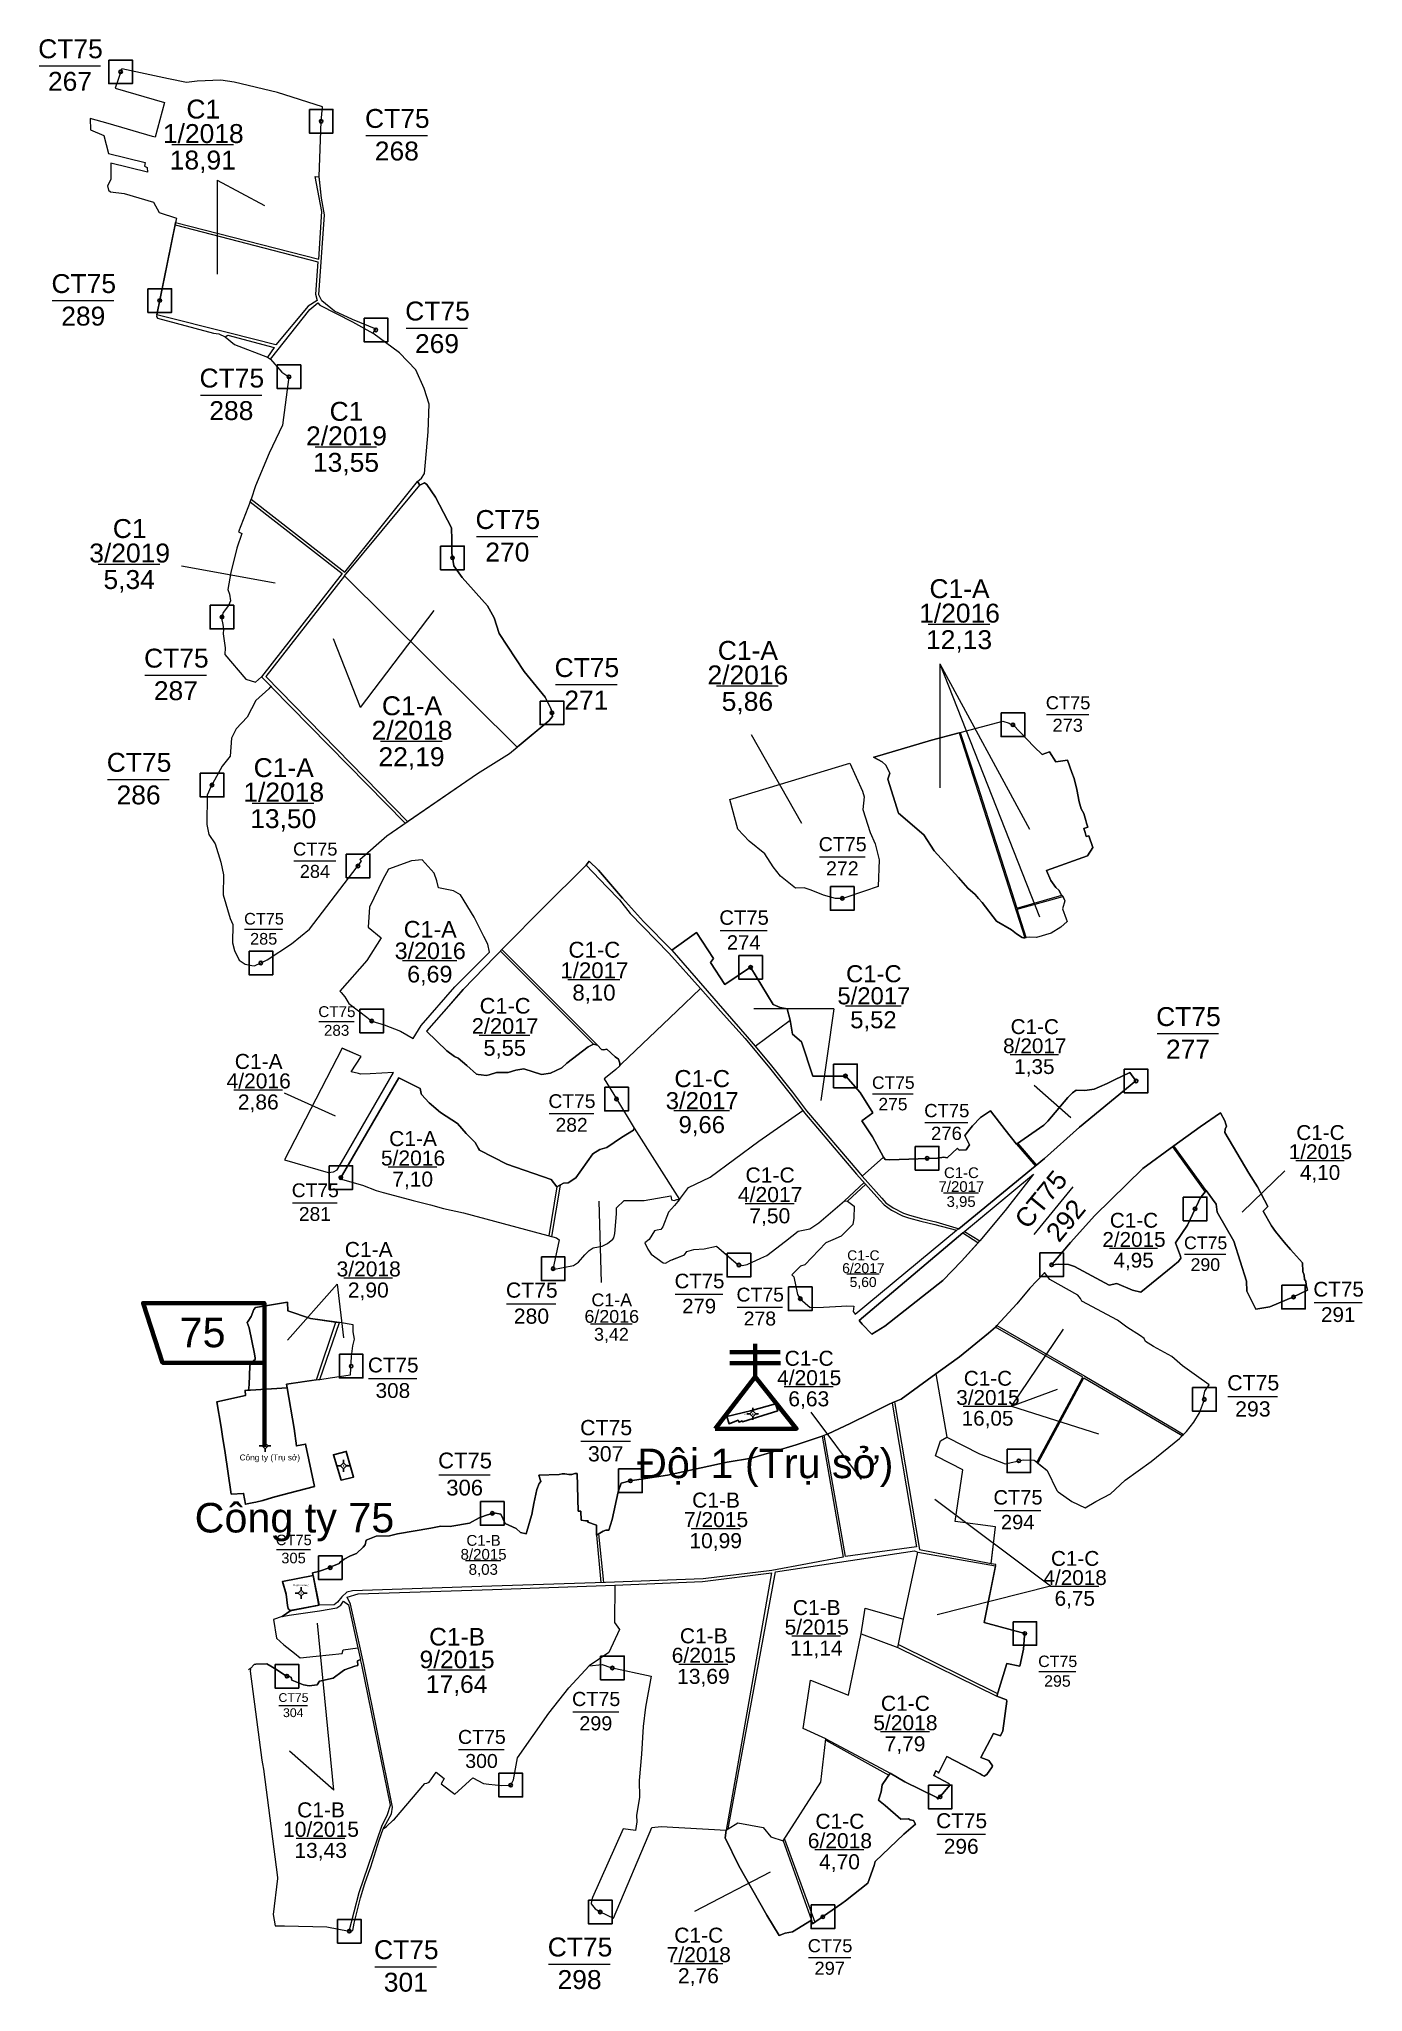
# Model space of a CAD drawing. Header units: metres. Extents: x 419597 to 422398, y 1527925 to 1532056.
import ezdxf
from ezdxf.enums import TextEntityAlignment as Align

# ---------------------------------------------------------------- set-up
doc = ezdxf.new("R2010")
doc.units = ezdxf.units.M
doc.header["$MEASUREMENT"] = 0
for name, color, linetype, lineweight in [('RanhOne', 1, 'Continuous', 0), ('RanhTwo', 3, 'Continuous', 0), ('TruSo', 1, 'Continuous', 106)]:
    doc.layers.add(name, color=color, linetype=linetype, lineweight=lineweight)
doc.styles.add('Style-Arial', font='arial.ttf')

msp = doc.modelspace()

# ---------------------------------------------------------------- texts
at = {"layer": 'RanhOne', "color": 7, "linetype": 'Continuous', "lineweight": 13, "style": 'Style-Arial'}
for s, height, p in [('Đội 1 (Trụ sở)', 3.125, (421089.569438, 1529145.474579)), ('Công ty (Trụ sở)', 12.5, (420021.351162, 1529049.58776)), ('Đội 1 (Nhà công vụ)', 1.5625, (420234.037865, 1529039.369157)), ('Công ty (Xe máy)', 3.125, (420133.867957, 1528784.083466))]:
    msp.add_text(s, height=height, dxfattribs=at).set_placement(p)
at = {"layer": 'RanhOne', "color": 3, "linetype": 'Continuous', "lineweight": 0, "style": 'Style-Arial'}
for s, p in [('2', (420246.97, 1529068.1)), ('1', (420220.12, 1529061.4)), ('4', (420236.08, 1529007.9)), ('3', (420262.32, 1529014.1))]:
    msp.add_text(s, height=0.75, dxfattribs=at).set_placement(p, align=Align.TOP_LEFT)
at = {"layer": 'RanhOne', "color": 7, "linetype": 'Continuous', "lineweight": 0, "style": 'Style-Arial'}
msp.add_text('Công ty 75', height=62.5, dxfattribs=at).set_placement((420137.278369, 1528928.415868), align=Align.MIDDLE_CENTER)
at = {"layer": 'RanhOne', "color": 1, "linetype": 'Continuous', "lineweight": 211, "style": 'Style-Arial'}
for s, p in [('1', (420111.73, 1528793.22)), ('1', (420111.73, 1528793.22)), ('2', (420176.73, 1528805.85)), ('3', (420189.15, 1528743.38))]:
    msp.add_text(s, height=2.257593, dxfattribs=at).set_placement(p, align=Align.MIDDLE_CENTER)
at = {"layer": 'TruSo', "color": 1, "linetype": 'Continuous', "lineweight": 0, "style": 'Style-Arial'}
msp.add_text('75', height=62.5, dxfattribs=at).set_placement((419942.931914, 1529320.2175), align=Align.MIDDLE_CENTER)

# ---------------------------------------------------------------- blocks, each defined once
blk = doc.blocks.new('*U0')
at = {"color": 0, "linetype": 'Continuous', "lineweight": -2, "ltscale": 10, "flags": 128}
blk.add_lwpolyline([(-150, 150), (150, 150), (150, -150), (-150, -150), (-150, 150)], close=True, dxfattribs=at)
at = {"color": 0, "linetype": 'Continuous', "lineweight": -2, "ltscale": 10}
blk.add_circle((-0.02828, 0.016065), 22.5, dxfattribs=at)
blk = doc.blocks.new('*U5')
at = {"layer": 'RanhOne', "color": 3, "linetype": 'Continuous', "lineweight": 13}
blk.add_line((-66.520877, -1.660429), (63.750129, -1.660429), dxfattribs=at)
at = {"layer": 'RanhOne', "color": 3, "linetype": 'Continuous', "lineweight": 13, "style": 'Style-Arial'}
for s, p in [('CT75', (-0.000029, 14.422722)), ('267', (-1.025137, -54.422685))]:
    blk.add_text(s, height=40, dxfattribs=at).set_placement(p, align=Align.CENTER)
blk = doc.blocks.new('*U6')
at = {"layer": 'RanhOne', "color": 3, "linetype": 'Continuous', "lineweight": 13}
blk.add_line((-66.520877, -1.660429), (63.750129, -1.660429), dxfattribs=at)
at = {"layer": 'RanhOne', "color": 3, "linetype": 'Continuous', "lineweight": 13, "style": 'Style-Arial'}
for s, p in [('CT75', (-0.000029, 14.422722)), ('289', (-1.025137, -54.422685))]:
    blk.add_text(s, height=40, dxfattribs=at).set_placement(p, align=Align.CENTER)
blk = doc.blocks.new('*U7')
at = {"layer": 'RanhOne', "color": 3, "linetype": 'Continuous', "lineweight": 13}
blk.add_line((-66.520877, -1.660429), (63.750129, -1.660429), dxfattribs=at)
at = {"layer": 'RanhOne', "color": 3, "linetype": 'Continuous', "lineweight": 13, "style": 'Style-Arial'}
for s, p in [('CT75', (-0.000029, 14.422722)), ('288', (-1.025137, -54.422685))]:
    blk.add_text(s, height=40, dxfattribs=at).set_placement(p, align=Align.CENTER)
blk = doc.blocks.new('*U8')
at = {"layer": 'RanhOne', "color": 3, "linetype": 'Continuous', "lineweight": 13}
blk.add_line((-66.520877, -1.660429), (63.750129, -1.660429), dxfattribs=at)
at = {"layer": 'RanhOne', "color": 3, "linetype": 'Continuous', "lineweight": 13, "style": 'Style-Arial'}
for s, p in [('CT75', (-0.000029, 14.422722)), ('287', (-1.025137, -54.422685))]:
    blk.add_text(s, height=40, dxfattribs=at).set_placement(p, align=Align.CENTER)
blk = doc.blocks.new('*U9')
at = {"layer": 'RanhOne', "color": 3, "linetype": 'Continuous', "lineweight": 13}
blk.add_line((-66.520877, -1.660429), (63.750129, -1.660429), dxfattribs=at)
at = {"layer": 'RanhOne', "color": 3, "linetype": 'Continuous', "lineweight": 13, "style": 'Style-Arial'}
for s, p in [('CT75', (-0.000029, 14.422722)), ('286', (-1.025137, -54.422685))]:
    blk.add_text(s, height=40, dxfattribs=at).set_placement(p, align=Align.CENTER)
blk = doc.blocks.new('*U10')
at = {"layer": 'RanhOne', "color": 3, "linetype": 'Continuous', "lineweight": 13}
blk.add_line((-66.520877, -1.660429), (63.750129, -1.660429), dxfattribs=at)
at = {"layer": 'RanhOne', "color": 3, "linetype": 'Continuous', "lineweight": 13, "style": 'Style-Arial'}
for s, p in [('CT75', (-0.000029, 14.422722)), ('271', (-1.025137, -54.422685))]:
    blk.add_text(s, height=40, dxfattribs=at).set_placement(p, align=Align.CENTER)
blk = doc.blocks.new('*U11')
at = {"layer": 'RanhOne', "color": 3, "linetype": 'Continuous', "lineweight": 13}
blk.add_line((-66.520877, -1.660429), (63.750129, -1.660429), dxfattribs=at)
at = {"layer": 'RanhOne', "color": 3, "linetype": 'Continuous', "lineweight": 13, "style": 'Style-Arial'}
for s, p in [('CT75', (-0.000029, 14.422722)), ('270', (-1.025137, -54.422685))]:
    blk.add_text(s, height=40, dxfattribs=at).set_placement(p, align=Align.CENTER)
blk = doc.blocks.new('*U12')
at = {"layer": 'RanhOne', "color": 3, "linetype": 'Continuous', "lineweight": 13}
blk.add_line((-66.520877, -1.660429), (63.750129, -1.660429), dxfattribs=at)
at = {"layer": 'RanhOne', "color": 3, "linetype": 'Continuous', "lineweight": 13, "style": 'Style-Arial'}
for s, p in [('CT75', (-0.000029, 14.422722)), ('269', (-1.025137, -54.422685))]:
    blk.add_text(s, height=40, dxfattribs=at).set_placement(p, align=Align.CENTER)
blk = doc.blocks.new('*U13')
at = {"layer": 'RanhOne', "color": 3, "linetype": 'Continuous', "lineweight": 13}
blk.add_line((-66.520877, -1.660429), (63.750129, -1.660429), dxfattribs=at)
at = {"layer": 'RanhOne', "color": 3, "linetype": 'Continuous', "lineweight": 13, "style": 'Style-Arial'}
for s, p in [('CT75', (-0.000029, 14.422722)), ('268', (-1.025137, -54.422685))]:
    blk.add_text(s, height=40, dxfattribs=at).set_placement(p, align=Align.CENTER)
blk = doc.blocks.new('*U14')
at = {"layer": 'RanhOne', "color": 3, "linetype": 'Continuous', "lineweight": 13}
blk.add_line((-66.520877, -1.660429), (63.750129, -1.660429), dxfattribs=at)
at = {"layer": 'RanhOne', "color": 3, "linetype": 'Continuous', "lineweight": 13, "style": 'Style-Arial'}
for s, p in [('CT75', (-0.000029, 14.422722)), ('301', (-1.025137, -54.422685))]:
    blk.add_text(s, height=40, dxfattribs=at).set_placement(p, align=Align.CENTER)
blk = doc.blocks.new('*U15')
at = {"layer": 'RanhOne', "color": 3, "linetype": 'Continuous', "lineweight": 13}
blk.add_line((-66.520877, -1.660429), (63.750129, -1.660429), dxfattribs=at)
at = {"layer": 'RanhOne', "color": 3, "linetype": 'Continuous', "lineweight": 13, "style": 'Style-Arial'}
for s, p in [('CT75', (-0.000029, 14.422722)), ('298', (-1.025137, -54.422685))]:
    blk.add_text(s, height=40, dxfattribs=at).set_placement(p, align=Align.CENTER)
blk = doc.blocks.new('*U16')
at = {"layer": 'RanhOne', "color": 3, "linetype": 'Continuous', "lineweight": 13}
blk.add_line((-66.520877, -1.660429), (63.750129, -1.660429), dxfattribs=at)
at = {"layer": 'RanhOne', "color": 3, "linetype": 'Continuous', "lineweight": 13, "style": 'Style-Arial'}
for s, p in [('CT75', (-0.000029, 14.422722)), ('292', (-1.025137, -54.422685))]:
    blk.add_text(s, height=40, dxfattribs=at).set_placement(p, align=Align.CENTER)
blk = doc.blocks.new('*U17')
at = {"layer": 'RanhOne', "color": 3, "linetype": 'Continuous', "lineweight": 13}
blk.add_line((-66.520877, -1.660429), (63.750129, -1.660429), dxfattribs=at)
at = {"layer": 'RanhOne', "color": 3, "linetype": 'Continuous', "lineweight": 13, "style": 'Style-Arial'}
for s, p in [('CT75', (-0.000029, 14.422722)), ('277', (-1.025137, -54.422685))]:
    blk.add_text(s, height=40, dxfattribs=at).set_placement(p, align=Align.CENTER)
blk = doc.blocks.new('*U18')
at = {"layer": 'RanhOne', "color": 3, "linetype": 'Continuous', "lineweight": 13}
blk.add_line((-66.520877, -1.660429), (63.750129, -1.660429), dxfattribs=at)
at = {"layer": 'RanhOne', "color": 3, "linetype": 'Continuous', "lineweight": 13, "style": 'Style-Arial'}
blk.add_text('18,91', height=40, dxfattribs=at).set_placement((-1.025137, -54.422685), align=Align.CENTER)
at = {"layer": 'RanhOne', "color": 3, "linetype": 'Continuous', "lineweight": 13, "insert": (-0.000029, 1.089388), "char_height": 40, "attachment_point": 8, "line_spacing_factor": 0.776524, "style": 'Style-Arial'}
blk.add_mtext('C1\\P1/2018', dxfattribs=at)
blk = doc.blocks.new('*U19')
at = {"layer": 'RanhOne', "color": 3, "linetype": 'Continuous', "lineweight": 13}
blk.add_line((-66.520877, -1.660429), (63.750129, -1.660429), dxfattribs=at)
at = {"layer": 'RanhOne', "color": 3, "linetype": 'Continuous', "lineweight": 13, "style": 'Style-Arial'}
blk.add_text('13,55', height=40, dxfattribs=at).set_placement((-1.025137, -54.422685), align=Align.CENTER)
at = {"layer": 'RanhOne', "color": 3, "linetype": 'Continuous', "lineweight": 13, "insert": (-0.000029, 1.089388), "char_height": 40, "attachment_point": 8, "line_spacing_factor": 0.776524, "style": 'Style-Arial'}
blk.add_mtext('C1\\P2/2019', dxfattribs=at)
blk = doc.blocks.new('*U20')
at = {"layer": 'RanhOne', "color": 3, "linetype": 'Continuous', "lineweight": 13}
blk.add_line((-66.520877, -1.660429), (63.750129, -1.660429), dxfattribs=at)
at = {"layer": 'RanhOne', "color": 3, "linetype": 'Continuous', "lineweight": 13, "style": 'Style-Arial'}
blk.add_text('5,34', height=40, dxfattribs=at).set_placement((-1.025137, -54.422685), align=Align.CENTER)
at = {"layer": 'RanhOne', "color": 3, "linetype": 'Continuous', "lineweight": 13, "insert": (-0.000029, 1.089388), "char_height": 40, "attachment_point": 8, "line_spacing_factor": 0.776524, "style": 'Style-Arial'}
blk.add_mtext('C1\\P3/2019', dxfattribs=at)
blk = doc.blocks.new('*U21')
at = {"layer": 'RanhOne', "color": 3, "linetype": 'Continuous', "lineweight": 13}
blk.add_line((-66.520877, -1.660429), (63.750129, -1.660429), dxfattribs=at)
at = {"layer": 'RanhOne', "color": 3, "linetype": 'Continuous', "lineweight": 13, "style": 'Style-Arial'}
blk.add_text('13,50', height=40, dxfattribs=at).set_placement((-1.025137, -54.422685), align=Align.CENTER)
at = {"layer": 'RanhOne', "color": 3, "linetype": 'Continuous', "lineweight": 13, "insert": (-0.000029, 1.089388), "char_height": 40, "attachment_point": 8, "line_spacing_factor": 0.776524, "style": 'Style-Arial'}
blk.add_mtext('C1-A\\P1/2018', dxfattribs=at)
blk = doc.blocks.new('*U22')
at = {"layer": 'RanhOne', "color": 3, "linetype": 'Continuous', "lineweight": 13}
blk.add_line((-66.520877, -1.660429), (63.750129, -1.660429), dxfattribs=at)
at = {"layer": 'RanhOne', "color": 3, "linetype": 'Continuous', "lineweight": 13, "style": 'Style-Arial'}
blk.add_text('22,19', height=40, dxfattribs=at).set_placement((-1.025137, -54.422685), align=Align.CENTER)
at = {"layer": 'RanhOne', "color": 3, "linetype": 'Continuous', "lineweight": 13, "insert": (-0.000029, 1.089388), "char_height": 40, "attachment_point": 8, "line_spacing_factor": 0.776524, "style": 'Style-Arial'}
blk.add_mtext('C1-A\\P2/2018', dxfattribs=at)
blk = doc.blocks.new('*U23')
at = {"layer": 'RanhOne', "color": 3, "linetype": 'Continuous', "lineweight": 13}
blk.add_line((-66.520877, -1.660429), (63.750129, -1.660429), dxfattribs=at)
at = {"layer": 'RanhOne', "color": 3, "linetype": 'Continuous', "lineweight": 13, "style": 'Style-Arial'}
blk.add_text('12,13', height=40, dxfattribs=at).set_placement((-1.025137, -54.422685), align=Align.CENTER)
at = {"layer": 'RanhOne', "color": 3, "linetype": 'Continuous', "lineweight": 13, "insert": (-0.000029, 1.089388), "char_height": 40, "attachment_point": 8, "line_spacing_factor": 0.776524, "style": 'Style-Arial'}
blk.add_mtext('C1-A\\P1/2016', dxfattribs=at)
blk = doc.blocks.new('*U24')
at = {"layer": 'RanhOne', "color": 3, "linetype": 'Continuous', "lineweight": 13}
blk.add_line((-66.520877, -1.660429), (63.750129, -1.660429), dxfattribs=at)
at = {"layer": 'RanhOne', "color": 3, "linetype": 'Continuous', "lineweight": 13, "style": 'Style-Arial'}
blk.add_text('5,86', height=40, dxfattribs=at).set_placement((-1.025137, -54.422685), align=Align.CENTER)
at = {"layer": 'RanhOne', "color": 3, "linetype": 'Continuous', "lineweight": 13, "insert": (-0.000029, 1.089388), "char_height": 40, "attachment_point": 8, "line_spacing_factor": 0.776524, "style": 'Style-Arial'}
blk.add_mtext('C1-A\\P2/2016', dxfattribs=at)
blk = doc.blocks.new('*U25')
at = {"layer": 'RanhOne', "color": 3, "linetype": 'Continuous', "lineweight": 13}
blk.add_line((-66.520877, -1.660429), (63.750129, -1.660429), dxfattribs=at)
at = {"layer": 'RanhOne', "color": 3, "linetype": 'Continuous', "lineweight": 13, "style": 'Style-Arial'}
blk.add_text('7,10', height=40, dxfattribs=at).set_placement((-1.025137, -54.422685), align=Align.CENTER)
at = {"layer": 'RanhOne', "color": 3, "linetype": 'Continuous', "lineweight": 13, "insert": (-0.000029, 1.089388), "char_height": 40, "attachment_point": 8, "line_spacing_factor": 0.776524, "style": 'Style-Arial'}
blk.add_mtext('C1-A\\P5/2016', dxfattribs=at)
blk = doc.blocks.new('*U26')
at = {"layer": 'RanhOne', "color": 3, "linetype": 'Continuous', "lineweight": 13}
blk.add_line((-66.520877, -1.660429), (63.750129, -1.660429), dxfattribs=at)
at = {"layer": 'RanhOne', "color": 3, "linetype": 'Continuous', "lineweight": 13, "style": 'Style-Arial'}
blk.add_text('3,42', height=40, dxfattribs=at).set_placement((-1.025137, -54.422685), align=Align.CENTER)
at = {"layer": 'RanhOne', "color": 3, "linetype": 'Continuous', "lineweight": 13, "insert": (-0.000029, 1.089388), "char_height": 40, "attachment_point": 8, "line_spacing_factor": 0.776524, "style": 'Style-Arial'}
blk.add_mtext('C1-A\\P6/2016', dxfattribs=at)
blk = doc.blocks.new('*U27')
at = {"layer": 'RanhOne', "color": 3, "linetype": 'Continuous', "lineweight": 13}
blk.add_line((-66.520877, -1.660429), (63.750129, -1.660429), dxfattribs=at)
at = {"layer": 'RanhOne', "color": 3, "linetype": 'Continuous', "lineweight": 13, "style": 'Style-Arial'}
blk.add_text('5,55', height=40, dxfattribs=at).set_placement((-1.025137, -54.422685), align=Align.CENTER)
at = {"layer": 'RanhOne', "color": 3, "linetype": 'Continuous', "lineweight": 13, "insert": (-0.000029, 1.089388), "char_height": 40, "attachment_point": 8, "line_spacing_factor": 0.776524, "style": 'Style-Arial'}
blk.add_mtext('C1-C\\P2/2017', dxfattribs=at)
blk = doc.blocks.new('*U28')
at = {"layer": 'RanhOne', "color": 3, "linetype": 'Continuous', "lineweight": 13}
blk.add_line((-66.520877, -1.660429), (63.750129, -1.660429), dxfattribs=at)
at = {"layer": 'RanhOne', "color": 3, "linetype": 'Continuous', "lineweight": 13, "style": 'Style-Arial'}
blk.add_text('8,10', height=40, dxfattribs=at).set_placement((-1.025137, -54.422685), align=Align.CENTER)
at = {"layer": 'RanhOne', "color": 3, "linetype": 'Continuous', "lineweight": 13, "insert": (-0.000029, 1.089388), "char_height": 40, "attachment_point": 8, "line_spacing_factor": 0.776524, "style": 'Style-Arial'}
blk.add_mtext('C1-C\\P1/2017', dxfattribs=at)
blk = doc.blocks.new('*U29')
at = {"layer": 'RanhOne', "color": 3, "linetype": 'Continuous', "lineweight": 13}
blk.add_line((-66.520877, -1.660429), (63.750129, -1.660429), dxfattribs=at)
at = {"layer": 'RanhOne', "color": 3, "linetype": 'Continuous', "lineweight": 13, "style": 'Style-Arial'}
blk.add_text('7,50', height=40, dxfattribs=at).set_placement((-1.025137, -54.422685), align=Align.CENTER)
at = {"layer": 'RanhOne', "color": 3, "linetype": 'Continuous', "lineweight": 13, "insert": (-0.000029, 1.089388), "char_height": 40, "attachment_point": 8, "line_spacing_factor": 0.776524, "style": 'Style-Arial'}
blk.add_mtext('C1-C\\P4/2017', dxfattribs=at)
blk = doc.blocks.new('*U30')
at = {"layer": 'RanhOne', "color": 3, "linetype": 'Continuous', "lineweight": 13}
blk.add_line((-66.520877, -1.660429), (63.750129, -1.660429), dxfattribs=at)
at = {"layer": 'RanhOne', "color": 3, "linetype": 'Continuous', "lineweight": 13, "style": 'Style-Arial'}
blk.add_text('5,52', height=40, dxfattribs=at).set_placement((-1.025137, -54.422685), align=Align.CENTER)
at = {"layer": 'RanhOne', "color": 3, "linetype": 'Continuous', "lineweight": 13, "insert": (-0.000029, 1.089388), "char_height": 40, "attachment_point": 8, "line_spacing_factor": 0.776524, "style": 'Style-Arial'}
blk.add_mtext('C1-C\\P5/2017', dxfattribs=at)
blk = doc.blocks.new('*U31')
at = {"layer": 'RanhOne', "color": 3, "linetype": 'Continuous', "lineweight": 13}
blk.add_line((-66.520877, -1.660429), (63.750129, -1.660429), dxfattribs=at)
at = {"layer": 'RanhOne', "color": 3, "linetype": 'Continuous', "lineweight": 13, "style": 'Style-Arial'}
blk.add_text('1,35', height=40, dxfattribs=at).set_placement((-1.025137, -54.422685), align=Align.CENTER)
at = {"layer": 'RanhOne', "color": 3, "linetype": 'Continuous', "lineweight": 13, "insert": (-0.000029, 1.089388), "char_height": 40, "attachment_point": 8, "line_spacing_factor": 0.776524, "style": 'Style-Arial'}
blk.add_mtext('C1-C\\P8/2017', dxfattribs=at)
blk = doc.blocks.new('*U32')
at = {"layer": 'RanhOne', "color": 3, "linetype": 'Continuous', "lineweight": 13}
blk.add_line((-66.520877, -1.660429), (63.750129, -1.660429), dxfattribs=at)
at = {"layer": 'RanhOne', "color": 3, "linetype": 'Continuous', "lineweight": 13, "style": 'Style-Arial'}
blk.add_text('3,95', height=40, dxfattribs=at).set_placement((-1.025137, -54.422685), align=Align.CENTER)
at = {"layer": 'RanhOne', "color": 3, "linetype": 'Continuous', "lineweight": 13, "insert": (-0.000029, 1.089388), "char_height": 40, "attachment_point": 8, "line_spacing_factor": 0.776524, "style": 'Style-Arial'}
blk.add_mtext('C1-C\\P7/2017', dxfattribs=at)
blk = doc.blocks.new('*U33')
at = {"layer": 'RanhOne', "color": 3, "linetype": 'Continuous', "lineweight": 13}
blk.add_line((-66.520877, -1.660429), (63.750129, -1.660429), dxfattribs=at)
at = {"layer": 'RanhOne', "color": 3, "linetype": 'Continuous', "lineweight": 13, "style": 'Style-Arial'}
blk.add_text('2,90', height=40, dxfattribs=at).set_placement((-1.025137, -54.422685), align=Align.CENTER)
at = {"layer": 'RanhOne', "color": 3, "linetype": 'Continuous', "lineweight": 13, "insert": (-0.000029, 1.089388), "char_height": 40, "attachment_point": 8, "line_spacing_factor": 0.776524, "style": 'Style-Arial'}
blk.add_mtext('C1-A\\P3/2018', dxfattribs=at)
blk = doc.blocks.new('*U34')
at = {"layer": 'RanhOne', "color": 3, "linetype": 'Continuous', "lineweight": 13}
blk.add_line((-66.520877, -1.660429), (63.750129, -1.660429), dxfattribs=at)
at = {"layer": 'RanhOne', "color": 3, "linetype": 'Continuous', "lineweight": 13, "style": 'Style-Arial'}
blk.add_text('13,43', height=40, dxfattribs=at).set_placement((-1.025137, -54.422685), align=Align.CENTER)
at = {"layer": 'RanhOne', "color": 3, "linetype": 'Continuous', "lineweight": 13, "insert": (-0.000029, 1.089388), "char_height": 40, "attachment_point": 8, "line_spacing_factor": 0.776524, "style": 'Style-Arial'}
blk.add_mtext('C1-B\\P10/2015', dxfattribs=at)
blk = doc.blocks.new('*U35')
at = {"layer": 'RanhOne', "color": 3, "linetype": 'Continuous', "lineweight": 13}
blk.add_line((-66.520877, -1.660429), (63.750129, -1.660429), dxfattribs=at)
at = {"layer": 'RanhOne', "color": 3, "linetype": 'Continuous', "lineweight": 13, "style": 'Style-Arial'}
blk.add_text('17,64', height=40, dxfattribs=at).set_placement((-1.025137, -54.422685), align=Align.CENTER)
at = {"layer": 'RanhOne', "color": 3, "linetype": 'Continuous', "lineweight": 13, "insert": (-0.000029, 1.089388), "char_height": 40, "attachment_point": 8, "line_spacing_factor": 0.776524, "style": 'Style-Arial'}
blk.add_mtext('C1-B\\P9/2015', dxfattribs=at)
blk = doc.blocks.new('*U36')
at = {"layer": 'RanhOne', "color": 3, "linetype": 'Continuous', "lineweight": 13}
blk.add_line((-66.520877, -1.660429), (63.750129, -1.660429), dxfattribs=at)
at = {"layer": 'RanhOne', "color": 3, "linetype": 'Continuous', "lineweight": 13, "style": 'Style-Arial'}
blk.add_text('10,99', height=40, dxfattribs=at).set_placement((-1.025137, -54.422685), align=Align.CENTER)
at = {"layer": 'RanhOne', "color": 3, "linetype": 'Continuous', "lineweight": 13, "insert": (-0.000029, 1.089388), "char_height": 40, "attachment_point": 8, "line_spacing_factor": 0.776524, "style": 'Style-Arial'}
blk.add_mtext('C1-B\\P7/2015', dxfattribs=at)
blk = doc.blocks.new('*U37')
at = {"layer": 'RanhOne', "color": 3, "linetype": 'Continuous', "lineweight": 13}
blk.add_line((-66.520877, -1.660429), (63.750129, -1.660429), dxfattribs=at)
at = {"layer": 'RanhOne', "color": 3, "linetype": 'Continuous', "lineweight": 13, "style": 'Style-Arial'}
blk.add_text('13,69', height=40, dxfattribs=at).set_placement((-1.025137, -54.422685), align=Align.CENTER)
at = {"layer": 'RanhOne', "color": 3, "linetype": 'Continuous', "lineweight": 13, "insert": (-0.000029, 1.089388), "char_height": 40, "attachment_point": 8, "line_spacing_factor": 0.776524, "style": 'Style-Arial'}
blk.add_mtext('C1-B\\P6/2015', dxfattribs=at)
blk = doc.blocks.new('*U38')
at = {"layer": 'RanhOne', "color": 3, "linetype": 'Continuous', "lineweight": 13}
blk.add_line((-66.520877, -1.660429), (63.750129, -1.660429), dxfattribs=at)
at = {"layer": 'RanhOne', "color": 3, "linetype": 'Continuous', "lineweight": 13, "style": 'Style-Arial'}
blk.add_text('6,63', height=40, dxfattribs=at).set_placement((-1.025137, -54.422685), align=Align.CENTER)
at = {"layer": 'RanhOne', "color": 3, "linetype": 'Continuous', "lineweight": 13, "insert": (-0.000029, 1.089388), "char_height": 40, "attachment_point": 8, "line_spacing_factor": 0.776524, "style": 'Style-Arial'}
blk.add_mtext('C1-C\\P4/2015', dxfattribs=at)
blk = doc.blocks.new('*U39')
at = {"layer": 'RanhOne', "color": 3, "linetype": 'Continuous', "lineweight": 13}
blk.add_line((-66.520877, -1.660429), (63.750129, -1.660429), dxfattribs=at)
at = {"layer": 'RanhOne', "color": 3, "linetype": 'Continuous', "lineweight": 13, "style": 'Style-Arial'}
blk.add_text('11,14', height=40, dxfattribs=at).set_placement((-1.025137, -54.422685), align=Align.CENTER)
at = {"layer": 'RanhOne', "color": 3, "linetype": 'Continuous', "lineweight": 13, "insert": (-0.000029, 1.089388), "char_height": 40, "attachment_point": 8, "line_spacing_factor": 0.776524, "style": 'Style-Arial'}
blk.add_mtext('C1-B\\P5/2015', dxfattribs=at)
blk = doc.blocks.new('*U40')
at = {"layer": 'RanhOne', "color": 3, "linetype": 'Continuous', "lineweight": 13}
blk.add_line((-66.520877, -1.660429), (63.750129, -1.660429), dxfattribs=at)
at = {"layer": 'RanhOne', "color": 3, "linetype": 'Continuous', "lineweight": 13, "style": 'Style-Arial'}
blk.add_text('4,10', height=40, dxfattribs=at).set_placement((-1.025137, -54.422685), align=Align.CENTER)
at = {"layer": 'RanhOne', "color": 3, "linetype": 'Continuous', "lineweight": 13, "insert": (-0.000029, 1.089388), "char_height": 40, "attachment_point": 8, "line_spacing_factor": 0.776524, "style": 'Style-Arial'}
blk.add_mtext('C1-C\\P1/2015', dxfattribs=at)
blk = doc.blocks.new('*U41')
at = {"layer": 'RanhOne', "color": 3, "linetype": 'Continuous', "lineweight": 13}
blk.add_line((-66.520877, -1.660429), (63.750129, -1.660429), dxfattribs=at)
at = {"layer": 'RanhOne', "color": 3, "linetype": 'Continuous', "lineweight": 13, "style": 'Style-Arial'}
blk.add_text('4,95', height=40, dxfattribs=at).set_placement((-1.025137, -54.422685), align=Align.CENTER)
at = {"layer": 'RanhOne', "color": 3, "linetype": 'Continuous', "lineweight": 13, "insert": (-0.000029, 1.089388), "char_height": 40, "attachment_point": 8, "line_spacing_factor": 0.776524, "style": 'Style-Arial'}
blk.add_mtext('C1-C\\P2/2015', dxfattribs=at)
blk = doc.blocks.new('*U42')
at = {"layer": 'RanhOne', "color": 3, "linetype": 'Continuous', "lineweight": 13}
blk.add_line((-66.520877, -1.660429), (63.750129, -1.660429), dxfattribs=at)
at = {"layer": 'RanhOne', "color": 3, "linetype": 'Continuous', "lineweight": 13, "style": 'Style-Arial'}
blk.add_text('6,75', height=40, dxfattribs=at).set_placement((-1.025137, -54.422685), align=Align.CENTER)
at = {"layer": 'RanhOne', "color": 3, "linetype": 'Continuous', "lineweight": 13, "insert": (-0.000029, 1.089388), "char_height": 40, "attachment_point": 8, "line_spacing_factor": 0.776524, "style": 'Style-Arial'}
blk.add_mtext('C1-C\\P4/2018', dxfattribs=at)
blk = doc.blocks.new('*U43')
at = {"layer": 'RanhOne', "color": 3, "linetype": 'Continuous', "lineweight": 13}
blk.add_line((-66.520877, -1.660429), (63.750129, -1.660429), dxfattribs=at)
at = {"layer": 'RanhOne', "color": 3, "linetype": 'Continuous', "lineweight": 13, "style": 'Style-Arial'}
blk.add_text('16,05', height=40, dxfattribs=at).set_placement((-1.025137, -54.422685), align=Align.CENTER)
at = {"layer": 'RanhOne', "color": 3, "linetype": 'Continuous', "lineweight": 13, "insert": (-0.000029, 1.089388), "char_height": 40, "attachment_point": 8, "line_spacing_factor": 0.776524, "style": 'Style-Arial'}
blk.add_mtext('C1-C\\P3/2015', dxfattribs=at)
blk = doc.blocks.new('*U44')
at = {"layer": 'RanhOne', "color": 3, "linetype": 'Continuous', "lineweight": 13}
blk.add_line((-66.520877, -1.660429), (63.750129, -1.660429), dxfattribs=at)
at = {"layer": 'RanhOne', "color": 3, "linetype": 'Continuous', "lineweight": 13, "style": 'Style-Arial'}
blk.add_text('2,76', height=40, dxfattribs=at).set_placement((-1.025137, -54.422685), align=Align.CENTER)
at = {"layer": 'RanhOne', "color": 3, "linetype": 'Continuous', "lineweight": 13, "insert": (-0.000029, 1.089388), "char_height": 40, "attachment_point": 8, "line_spacing_factor": 0.776524, "style": 'Style-Arial'}
blk.add_mtext('C1-C\\P7/2018', dxfattribs=at)
blk = doc.blocks.new('*U45')
at = {"layer": 'RanhOne', "color": 3, "linetype": 'Continuous', "lineweight": 13}
blk.add_line((-66.520877, -1.660429), (63.750129, -1.660429), dxfattribs=at)
at = {"layer": 'RanhOne', "color": 3, "linetype": 'Continuous', "lineweight": 13, "style": 'Style-Arial'}
blk.add_text('7,79', height=40, dxfattribs=at).set_placement((-1.025137, -54.422685), align=Align.CENTER)
at = {"layer": 'RanhOne', "color": 3, "linetype": 'Continuous', "lineweight": 13, "insert": (-0.000029, 1.089388), "char_height": 40, "attachment_point": 8, "line_spacing_factor": 0.776524, "style": 'Style-Arial'}
blk.add_mtext('C1-C\\P5/2018', dxfattribs=at)
blk = doc.blocks.new('*U46')
at = {"layer": 'RanhOne', "color": 3, "linetype": 'Continuous', "lineweight": 13}
blk.add_line((-66.520877, -1.660429), (63.750129, -1.660429), dxfattribs=at)
at = {"layer": 'RanhOne', "color": 3, "linetype": 'Continuous', "lineweight": 13, "style": 'Style-Arial'}
blk.add_text('4,70', height=40, dxfattribs=at).set_placement((-1.025137, -54.422685), align=Align.CENTER)
at = {"layer": 'RanhOne', "color": 3, "linetype": 'Continuous', "lineweight": 13, "insert": (-0.000029, 1.089388), "char_height": 40, "attachment_point": 8, "line_spacing_factor": 0.776524, "style": 'Style-Arial'}
blk.add_mtext('C1-C\\P6/2018', dxfattribs=at)
blk = doc.blocks.new('DDCT')
at = {"layer": 'RanhOne', "color": 5, "linetype": 'Continuous', "lineweight": 0}
for p, q in [((6.24, 0), (-6.24, 0)), ((0, -6.24), (0, 6.24))]:
    blk.add_line(p, q, dxfattribs=at)
blk = doc.blocks.new('CENTRD')
at = {"layer": 'RanhOne', "linetype": 'Continuous', "lineweight": 0}
h = blk.add_hatch(color=7, dxfattribs=at)
edge = h.paths.add_edge_path()
edge.add_arc((0, 0), 1.5, 0, 360)
at = {"layer": 'RanhOne', "color": 7, "linetype": 'Continuous', "lineweight": 0}
for p, q in [((-6.25, 0), (-12.5, 0)), ((0, 6.25), (-6.25, 0)), ((-6.25, 0), (0, -6.25)), ((0, 12.5), (0, 6.25)), ((6.25, 0), (0, 6.25)), ((0, -6.25), (6.25, 0)), ((12.5, 0), (6.25, 0)), ((0, -6.25), (0, -12.5))]:
    blk.add_line(p, q, dxfattribs=at)
blk = doc.blocks.new('CENTRD_1')
at = {"layer": 'RanhOne', "linetype": 'Continuous', "lineweight": 30}
h = blk.add_hatch(color=5, dxfattribs=at)
edge = h.paths.add_edge_path()
edge.add_arc((0, 0), 1.5, 0, 360)
at = {"layer": 'RanhOne', "color": 5, "linetype": 'Continuous', "lineweight": 30}
for p, q in [((-6.25, 0), (-12.5, 0)), ((0, 6.25), (-6.25, 0)), ((-6.25, 0), (0, -6.25)), ((0, 12.5), (0, 6.25)), ((6.25, 0), (0, 6.25)), ((0, -6.25), (6.25, 0)), ((12.5, 0), (6.25, 0)), ((0, -6.25), (0, -12.5))]:
    blk.add_line(p, q, dxfattribs=at)
blk = doc.blocks.new('*U51')
at = {"layer": 'TruSo', "color": 1, "linetype": 'Continuous', "lineweight": 106}
for p, q in [((-1.00498, 13.016671), (-1.00498, 58.941787)), ((-36.158004, 47.398274), (33.778137, 47.398274)), ((-35.952007, 32.006922), (33.984135, 32.006922))]:
    blk.add_line(p, q, dxfattribs=at)
at = {"layer": 'TruSo', "color": 1, "linetype": 'Continuous', "lineweight": 106, "flags": 128}
blk.add_lwpolyline([(-56.477401, -58.942446), (-1.00498, 13.016671), (56.477968, -58.889332), (-56.477401, -58.942446)], close=True, dxfattribs=at)
blk = doc.blocks.new('*U50')
at = {"layer": 'TruSo', "color": 1, "linetype": 'Continuous', "lineweight": 106, "xscale": 1.5248, "yscale": 1.5248, "zscale": 1.5248}
blk.add_blockref('*U51', (-19.953073, 67.811554), dxfattribs=at)
at = {"layer": 'RanhOne', "color": 7, "linetype": 'Continuous', "lineweight": 0, "style": 'Style-Arial'}
blk.add_text('Đội 1 (Trụ sở)', height=62.5, dxfattribs=at).set_placement((0.000165, -95.186062), align=Align.MIDDLE_CENTER)
blk = doc.blocks.new('*U52')
at = {"layer": 'RanhOne', "color": 3, "linetype": 'Continuous', "lineweight": 13}
blk.add_line((-66.520877, -1.660429), (63.750129, -1.660429), dxfattribs=at)
at = {"layer": 'RanhOne', "color": 3, "linetype": 'Continuous', "lineweight": 13, "style": 'Style-Arial'}
for s, p in [('CT75', (-0.000029, 14.422722)), ('284', (-1.025137, -54.422685))]:
    blk.add_text(s, height=40, dxfattribs=at).set_placement(p, align=Align.CENTER)
blk = doc.blocks.new('*U53')
at = {"layer": 'RanhOne', "color": 3, "linetype": 'Continuous', "lineweight": 13}
blk.add_line((-66.520877, -1.660429), (63.750129, -1.660429), dxfattribs=at)
at = {"layer": 'RanhOne', "color": 3, "linetype": 'Continuous', "lineweight": 13, "style": 'Style-Arial'}
for s, p in [('CT75', (-0.000029, 14.422722)), ('272', (-1.025137, -54.422685))]:
    blk.add_text(s, height=40, dxfattribs=at).set_placement(p, align=Align.CENTER)
blk = doc.blocks.new('*U54')
at = {"layer": 'RanhOne', "color": 3, "linetype": 'Continuous', "lineweight": 13}
blk.add_line((-66.520877, -1.660429), (63.750129, -1.660429), dxfattribs=at)
at = {"layer": 'RanhOne', "color": 3, "linetype": 'Continuous', "lineweight": 13, "style": 'Style-Arial'}
for s, p in [('CT75', (-0.000029, 14.422722)), ('273', (-1.025137, -54.422685))]:
    blk.add_text(s, height=40, dxfattribs=at).set_placement(p, align=Align.CENTER)
blk = doc.blocks.new('*U55')
at = {"layer": 'RanhOne', "color": 3, "linetype": 'Continuous', "lineweight": 13}
blk.add_line((-66.520877, -1.660429), (63.750129, -1.660429), dxfattribs=at)
at = {"layer": 'RanhOne', "color": 3, "linetype": 'Continuous', "lineweight": 13, "style": 'Style-Arial'}
for s, p in [('CT75', (-0.000029, 14.422722)), ('283', (-1.025137, -54.422685))]:
    blk.add_text(s, height=40, dxfattribs=at).set_placement(p, align=Align.CENTER)
blk = doc.blocks.new('*U56')
at = {"layer": 'RanhOne', "color": 3, "linetype": 'Continuous', "lineweight": 13}
blk.add_line((-66.520877, -1.660429), (63.750129, -1.660429), dxfattribs=at)
at = {"layer": 'RanhOne', "color": 3, "linetype": 'Continuous', "lineweight": 13, "style": 'Style-Arial'}
for s, p in [('CT75', (-0.000029, 14.422722)), ('285', (-1.025137, -54.422685))]:
    blk.add_text(s, height=40, dxfattribs=at).set_placement(p, align=Align.CENTER)
blk = doc.blocks.new('*U57')
at = {"layer": 'RanhOne', "color": 3, "linetype": 'Continuous', "lineweight": 13}
blk.add_line((-66.520877, -1.660429), (63.750129, -1.660429), dxfattribs=at)
at = {"layer": 'RanhOne', "color": 3, "linetype": 'Continuous', "lineweight": 13, "style": 'Style-Arial'}
blk.add_text('6,69', height=40, dxfattribs=at).set_placement((-1.025137, -54.422685), align=Align.CENTER)
at = {"layer": 'RanhOne', "color": 3, "linetype": 'Continuous', "lineweight": 13, "insert": (-0.000029, 1.089388), "char_height": 40, "attachment_point": 8, "line_spacing_factor": 0.776524, "style": 'Style-Arial'}
blk.add_mtext('C1-A\\P3/2016', dxfattribs=at)
blk = doc.blocks.new('*U58')
at = {"layer": 'RanhOne', "color": 3, "linetype": 'Continuous', "lineweight": 13}
blk.add_line((-66.520877, -1.660429), (63.750129, -1.660429), dxfattribs=at)
at = {"layer": 'RanhOne', "color": 3, "linetype": 'Continuous', "lineweight": 13, "style": 'Style-Arial'}
blk.add_text('2,86', height=40, dxfattribs=at).set_placement((-1.025137, -54.422685), align=Align.CENTER)
at = {"layer": 'RanhOne', "color": 3, "linetype": 'Continuous', "lineweight": 13, "insert": (-0.000029, 1.089388), "char_height": 40, "attachment_point": 8, "line_spacing_factor": 0.776524, "style": 'Style-Arial'}
blk.add_mtext('C1-A\\P4/2016', dxfattribs=at)
blk = doc.blocks.new('*U59')
at = {"layer": 'RanhOne', "color": 3, "linetype": 'Continuous', "lineweight": 13}
blk.add_line((-66.520877, -1.660429), (63.750129, -1.660429), dxfattribs=at)
at = {"layer": 'RanhOne', "color": 3, "linetype": 'Continuous', "lineweight": 13, "style": 'Style-Arial'}
for s, p in [('CT75', (-0.000029, 14.422722)), ('281', (-1.025137, -54.422685))]:
    blk.add_text(s, height=40, dxfattribs=at).set_placement(p, align=Align.CENTER)
blk = doc.blocks.new('*U60')
at = {"layer": 'RanhOne', "color": 3, "linetype": 'Continuous', "lineweight": 13}
blk.add_line((-66.520877, -1.660429), (63.750129, -1.660429), dxfattribs=at)
at = {"layer": 'RanhOne', "color": 3, "linetype": 'Continuous', "lineweight": 13, "style": 'Style-Arial'}
for s, p in [('CT75', (-0.000029, 14.422722)), ('280', (-1.025137, -54.422685))]:
    blk.add_text(s, height=40, dxfattribs=at).set_placement(p, align=Align.CENTER)
blk = doc.blocks.new('*U61')
at = {"layer": 'RanhOne', "color": 3, "linetype": 'Continuous', "lineweight": 13}
blk.add_line((-66.520877, -1.660429), (63.750129, -1.660429), dxfattribs=at)
at = {"layer": 'RanhOne', "color": 3, "linetype": 'Continuous', "lineweight": 13, "style": 'Style-Arial'}
for s, p in [('CT75', (-0.000029, 14.422722)), ('282', (-1.025137, -54.422685))]:
    blk.add_text(s, height=40, dxfattribs=at).set_placement(p, align=Align.CENTER)
blk = doc.blocks.new('*U62')
at = {"layer": 'RanhOne', "color": 3, "linetype": 'Continuous', "lineweight": 13}
blk.add_line((-66.520877, -1.660429), (63.750129, -1.660429), dxfattribs=at)
at = {"layer": 'RanhOne', "color": 3, "linetype": 'Continuous', "lineweight": 13, "style": 'Style-Arial'}
blk.add_text('9,66', height=40, dxfattribs=at).set_placement((-1.025137, -54.422685), align=Align.CENTER)
at = {"layer": 'RanhOne', "color": 3, "linetype": 'Continuous', "lineweight": 13, "insert": (-0.000029, 1.089388), "char_height": 40, "attachment_point": 8, "line_spacing_factor": 0.776524, "style": 'Style-Arial'}
blk.add_mtext('C1-C\\P3/2017', dxfattribs=at)
blk = doc.blocks.new('*U63')
at = {"layer": 'RanhOne', "color": 3, "linetype": 'Continuous', "lineweight": 13}
blk.add_line((-66.520877, -1.660429), (63.750129, -1.660429), dxfattribs=at)
at = {"layer": 'RanhOne', "color": 3, "linetype": 'Continuous', "lineweight": 13, "style": 'Style-Arial'}
for s, p in [('CT75', (-0.000029, 14.422722)), ('274', (-1.025137, -54.422685))]:
    blk.add_text(s, height=40, dxfattribs=at).set_placement(p, align=Align.CENTER)
blk = doc.blocks.new('*U64')
at = {"layer": 'RanhOne', "color": 3, "linetype": 'Continuous', "lineweight": 13}
blk.add_line((-66.520877, -1.660429), (63.750129, -1.660429), dxfattribs=at)
at = {"layer": 'RanhOne', "color": 3, "linetype": 'Continuous', "lineweight": 13, "style": 'Style-Arial'}
for s, p in [('CT75', (-0.000029, 14.422722)), ('275', (-1.025137, -54.422685))]:
    blk.add_text(s, height=40, dxfattribs=at).set_placement(p, align=Align.CENTER)
blk = doc.blocks.new('*U65')
at = {"layer": 'RanhOne', "color": 3, "linetype": 'Continuous', "lineweight": 13}
blk.add_line((-66.520877, -1.660429), (63.750129, -1.660429), dxfattribs=at)
at = {"layer": 'RanhOne', "color": 3, "linetype": 'Continuous', "lineweight": 13, "style": 'Style-Arial'}
for s, p in [('CT75', (-0.000029, 14.422722)), ('278', (-1.025137, -54.422685))]:
    blk.add_text(s, height=40, dxfattribs=at).set_placement(p, align=Align.CENTER)
blk = doc.blocks.new('*U66')
at = {"layer": 'RanhOne', "color": 3, "linetype": 'Continuous', "lineweight": 13}
blk.add_line((-66.520877, -1.660429), (63.750129, -1.660429), dxfattribs=at)
at = {"layer": 'RanhOne', "color": 3, "linetype": 'Continuous', "lineweight": 13, "style": 'Style-Arial'}
for s, p in [('CT75', (-0.000029, 14.422722)), ('279', (-1.025137, -54.422685))]:
    blk.add_text(s, height=40, dxfattribs=at).set_placement(p, align=Align.CENTER)
blk = doc.blocks.new('*U67')
at = {"layer": 'RanhOne', "color": 3, "linetype": 'Continuous', "lineweight": 13}
blk.add_line((-66.520877, -1.660429), (63.750129, -1.660429), dxfattribs=at)
at = {"layer": 'RanhOne', "color": 3, "linetype": 'Continuous', "lineweight": 13, "style": 'Style-Arial'}
for s, p in [('CT75', (-0.000029, 14.422722)), ('276', (-1.025137, -54.422685))]:
    blk.add_text(s, height=40, dxfattribs=at).set_placement(p, align=Align.CENTER)
blk = doc.blocks.new('*U68')
at = {"layer": 'RanhOne', "color": 3, "linetype": 'Continuous', "lineweight": 13}
blk.add_line((-66.520877, -1.660429), (63.750129, -1.660429), dxfattribs=at)
at = {"layer": 'RanhOne', "color": 3, "linetype": 'Continuous', "lineweight": 13, "style": 'Style-Arial'}
blk.add_text('5,60', height=40, dxfattribs=at).set_placement((-1.025137, -54.422685), align=Align.CENTER)
at = {"layer": 'RanhOne', "color": 3, "linetype": 'Continuous', "lineweight": 13, "insert": (-0.000029, 1.089388), "char_height": 40, "attachment_point": 8, "line_spacing_factor": 0.776524, "style": 'Style-Arial'}
blk.add_mtext('C1-C\\P6/2017', dxfattribs=at)
blk = doc.blocks.new('*U69')
at = {"layer": 'RanhOne', "color": 3, "linetype": 'Continuous', "lineweight": 13}
blk.add_line((-66.520877, -1.660429), (63.750129, -1.660429), dxfattribs=at)
at = {"layer": 'RanhOne', "color": 3, "linetype": 'Continuous', "lineweight": 13, "style": 'Style-Arial'}
for s, p in [('CT75', (-0.000029, 14.422722)), ('308', (-1.025137, -54.422685))]:
    blk.add_text(s, height=40, dxfattribs=at).set_placement(p, align=Align.CENTER)
blk = doc.blocks.new('*U70')
at = {"layer": 'RanhOne', "color": 3, "linetype": 'Continuous', "lineweight": 13}
blk.add_line((-66.520877, -1.660429), (63.750129, -1.660429), dxfattribs=at)
at = {"layer": 'RanhOne', "color": 3, "linetype": 'Continuous', "lineweight": 13, "style": 'Style-Arial'}
for s, p in [('CT75', (-0.000029, 14.422722)), ('304', (-1.025137, -54.422685))]:
    blk.add_text(s, height=40, dxfattribs=at).set_placement(p, align=Align.CENTER)
blk = doc.blocks.new('*U71')
at = {"layer": 'RanhOne', "color": 3, "linetype": 'Continuous', "lineweight": 13}
blk.add_line((-66.520877, -1.660429), (63.750129, -1.660429), dxfattribs=at)
at = {"layer": 'RanhOne', "color": 3, "linetype": 'Continuous', "lineweight": 13, "style": 'Style-Arial'}
for s, p in [('CT75', (-0.000029, 14.422722)), ('300', (-1.025137, -54.422685))]:
    blk.add_text(s, height=40, dxfattribs=at).set_placement(p, align=Align.CENTER)
blk = doc.blocks.new('*U72')
at = {"layer": 'RanhOne', "color": 3, "linetype": 'Continuous', "lineweight": 13}
blk.add_line((-66.520877, -1.660429), (63.750129, -1.660429), dxfattribs=at)
at = {"layer": 'RanhOne', "color": 3, "linetype": 'Continuous', "lineweight": 13, "style": 'Style-Arial'}
for s, p in [('CT75', (-0.000029, 14.422722)), ('299', (-1.025137, -54.422685))]:
    blk.add_text(s, height=40, dxfattribs=at).set_placement(p, align=Align.CENTER)
blk = doc.blocks.new('*U73')
at = {"layer": 'RanhOne', "color": 3, "linetype": 'Continuous', "lineweight": 13}
blk.add_line((-66.520877, -1.660429), (63.750129, -1.660429), dxfattribs=at)
at = {"layer": 'RanhOne', "color": 3, "linetype": 'Continuous', "lineweight": 13, "style": 'Style-Arial'}
for s, p in [('CT75', (-0.000029, 14.422722)), ('306', (-1.025137, -54.422685))]:
    blk.add_text(s, height=40, dxfattribs=at).set_placement(p, align=Align.CENTER)
blk = doc.blocks.new('*U74')
at = {"layer": 'RanhOne', "color": 3, "linetype": 'Continuous', "lineweight": 13}
blk.add_line((-66.520877, -1.660429), (63.750129, -1.660429), dxfattribs=at)
at = {"layer": 'RanhOne', "color": 3, "linetype": 'Continuous', "lineweight": 13, "style": 'Style-Arial'}
blk.add_text('8,03', height=40, dxfattribs=at).set_placement((-1.025137, -54.422685), align=Align.CENTER)
at = {"layer": 'RanhOne', "color": 3, "linetype": 'Continuous', "lineweight": 13, "insert": (-0.000029, 1.089388), "char_height": 40, "attachment_point": 8, "line_spacing_factor": 0.776524, "style": 'Style-Arial'}
blk.add_mtext('C1-B\\P8/2015', dxfattribs=at)
blk = doc.blocks.new('*U75')
at = {"layer": 'RanhOne', "color": 3, "linetype": 'Continuous', "lineweight": 13}
blk.add_line((-66.520877, -1.660429), (63.750129, -1.660429), dxfattribs=at)
at = {"layer": 'RanhOne', "color": 3, "linetype": 'Continuous', "lineweight": 13, "style": 'Style-Arial'}
for s, p in [('CT75', (-0.000029, 14.422722)), ('294', (-1.025137, -54.422685))]:
    blk.add_text(s, height=40, dxfattribs=at).set_placement(p, align=Align.CENTER)
blk = doc.blocks.new('*U76')
at = {"layer": 'RanhOne', "color": 3, "linetype": 'Continuous', "lineweight": 13}
blk.add_line((-66.520877, -1.660429), (63.750129, -1.660429), dxfattribs=at)
at = {"layer": 'RanhOne', "color": 3, "linetype": 'Continuous', "lineweight": 13, "style": 'Style-Arial'}
for s, p in [('CT75', (-0.000029, 14.422722)), ('295', (-1.025137, -54.422685))]:
    blk.add_text(s, height=40, dxfattribs=at).set_placement(p, align=Align.CENTER)
blk = doc.blocks.new('*U77')
at = {"layer": 'RanhOne', "color": 3, "linetype": 'Continuous', "lineweight": 13}
blk.add_line((-66.520877, -1.660429), (63.750129, -1.660429), dxfattribs=at)
at = {"layer": 'RanhOne', "color": 3, "linetype": 'Continuous', "lineweight": 13, "style": 'Style-Arial'}
for s, p in [('CT75', (-0.000029, 14.422722)), ('290', (-1.025137, -54.422685))]:
    blk.add_text(s, height=40, dxfattribs=at).set_placement(p, align=Align.CENTER)
blk = doc.blocks.new('*U78')
at = {"layer": 'RanhOne', "color": 3, "linetype": 'Continuous', "lineweight": 13}
blk.add_line((-66.520877, -1.660429), (63.750129, -1.660429), dxfattribs=at)
at = {"layer": 'RanhOne', "color": 3, "linetype": 'Continuous', "lineweight": 13, "style": 'Style-Arial'}
for s, p in [('CT75', (-0.000029, 14.422722)), ('291', (-1.025137, -54.422685))]:
    blk.add_text(s, height=40, dxfattribs=at).set_placement(p, align=Align.CENTER)
blk = doc.blocks.new('*U79')
at = {"layer": 'RanhOne', "color": 3, "linetype": 'Continuous', "lineweight": 13}
blk.add_line((-66.520877, -1.660429), (63.750129, -1.660429), dxfattribs=at)
at = {"layer": 'RanhOne', "color": 3, "linetype": 'Continuous', "lineweight": 13, "style": 'Style-Arial'}
for s, p in [('CT75', (-0.000029, 14.422722)), ('293', (-1.025137, -54.422685))]:
    blk.add_text(s, height=40, dxfattribs=at).set_placement(p, align=Align.CENTER)
blk = doc.blocks.new('*U80')
at = {"layer": 'RanhOne', "color": 3, "linetype": 'Continuous', "lineweight": 13}
blk.add_line((-66.520877, -1.660429), (63.750129, -1.660429), dxfattribs=at)
at = {"layer": 'RanhOne', "color": 3, "linetype": 'Continuous', "lineweight": 13, "style": 'Style-Arial'}
for s, p in [('CT75', (-0.000029, 14.422722)), ('297', (-1.025137, -54.422685))]:
    blk.add_text(s, height=40, dxfattribs=at).set_placement(p, align=Align.CENTER)
blk = doc.blocks.new('*U81')
at = {"layer": 'RanhOne', "color": 3, "linetype": 'Continuous', "lineweight": 13}
blk.add_line((-66.520877, -1.660429), (63.750129, -1.660429), dxfattribs=at)
at = {"layer": 'RanhOne', "color": 3, "linetype": 'Continuous', "lineweight": 13, "style": 'Style-Arial'}
for s, p in [('CT75', (-0.000029, 14.422722)), ('296', (-1.025137, -54.422685))]:
    blk.add_text(s, height=40, dxfattribs=at).set_placement(p, align=Align.CENTER)
blk = doc.blocks.new('*U82')
at = {"layer": 'RanhOne', "color": 3, "linetype": 'Continuous', "lineweight": 13}
blk.add_line((-66.520877, -1.660429), (63.750129, -1.660429), dxfattribs=at)
at = {"layer": 'RanhOne', "color": 3, "linetype": 'Continuous', "lineweight": 13, "style": 'Style-Arial'}
for s, p in [('CT75', (-0.000029, 14.422722)), ('307', (-1.025137, -54.422685))]:
    blk.add_text(s, height=40, dxfattribs=at).set_placement(p, align=Align.CENTER)
blk = doc.blocks.new('*U83')
at = {"layer": 'RanhOne', "color": 3, "linetype": 'Continuous', "lineweight": 13}
blk.add_line((-66.520877, -1.660429), (63.750129, -1.660429), dxfattribs=at)
at = {"layer": 'RanhOne', "color": 3, "linetype": 'Continuous', "lineweight": 13, "style": 'Style-Arial'}
for s, p in [('CT75', (-0.000029, 14.422722)), ('305', (-1.025137, -54.422685))]:
    blk.add_text(s, height=40, dxfattribs=at).set_placement(p, align=Align.CENTER)

# ---------------------------------------------------------------- linework, layer by layer
at = {"layer": 'RanhOne', "color": 7, "linetype": 'Continuous', "lineweight": 0}
for p, q in [((419973.677271, 1531757.143096), (420073.598319, 1531703.530494)), ((419973.677271, 1531757.143096), (419973.677271, 1531558.532775)), ((419898.127211, 1530941.683235), (420096.44612, 1530905.433805)), ((420277.357181, 1530642.070601), (420433.026862, 1530846.773264)), ((420277.357181, 1530642.070601), (420219.780723, 1530787.06832)), ((421502.423609, 1530734.108469), (421502.423609, 1530471.833183)), ((421502.423609, 1530734.108469), (421692.212673, 1530384.408088)), ((421502.423609, 1530734.108469), (421713.537287, 1530198.896301)), ((421103.65333, 1530584.846111), (421210.276399, 1530397.202005)), ((420769.86, 1529929.96), (420573.078037, 1530126.732298)), ((420573.092473, 1530126.717862), (420573.203328, 1530126.607013)), ((420778.17, 1529927.68), (420576.261545, 1530130.020534)), ((421278.660299, 1530004.472674), (421109.281937, 1530004.472674)), ((421278.660299, 1530004.472674), (421250.633663, 1529810.736226)), ((420115.333635, 1529826.88272), (420223.784528, 1529778.143991)), ((421702.019164, 1529843.112668), (421780.006323, 1529774.878447)), ((421665.1, 1529718.159), (421704.77223, 1529672.166971)), ((421667.949976, 1529720.157815), (421707.328274, 1529674.239752)), ((421994.613001, 1529712.55619), (422064.125809, 1529617.204207)), ((422066.488, 1529620.17), (421997.4356, 1529714.5622)), ((422232.610692, 1529661.869884), (422142.089882, 1529574.836439)), ((420692.71, 1529628.11), (420675.185337, 1529524.602722)), ((420699.308066, 1529631.634986), (420680.836411, 1529523.083853)), ((421300.994, 1529598.519), (421342.950338, 1529637.069318)), ((421307.375, 1529597.887), (421345.927805, 1529633.72285)), ((420786.631202, 1529425.64868), (420782.23572, 1529598.061934)), ((420227.620489, 1529422.047618), (420122.825244, 1529303.8562)), ((420227.620489, 1529422.047618), (420241.024532, 1529308.730073)), ((421654.363157, 1529164.448439), (421764.17779, 1529326.920584)), ((421654.363157, 1529164.448439), (421751.644139, 1529200.199889)), ((421229.494327, 1529151.853897), (421336.117396, 1529008.988498)), ((421654.363157, 1529164.448439), (421838.683379, 1529105.507501)), ((421736.780307, 1528783.503051), (421492.093124, 1528966.602123)), ((420776.28, 1528891.7), (420785.353329, 1528791.088607)), ((420780.884108, 1528894.417319), (420791.364334, 1528791.276363)), ((421736.780307, 1528783.503051), (421496.967322, 1528722.908478)), ((420220.672915, 1528352.40288), (420185.865762, 1528705.575342)), ((421413.997, 1528653.954), (421623.165, 1528551.354)), ((421415.230796, 1528660.374941), (421624.910672, 1528556.477158)), ((421261.242999, 1528458.295716), (421394.845191, 1528384.17901)), ((421261.562, 1528460.972), (421397.47, 1528387.96)), ((420220.672915, 1528352.40288), (420126.564688, 1528434.895718)), ((421171.53, 1528244.798), (421231.28, 1528076.95)), ((421173.814517, 1528248.391356), (421238.257815, 1528072.726718)), ((420984.549678, 1528096.48593), (421144.484282, 1528179.646387))]:
    msp.add_line(p, q, dxfattribs=at)
at = {"layer": 'RanhOne', "color": 3, "linetype": 'Continuous', "lineweight": 0}
for p, q in [((419884.8743, 1531662.8236), (419885.7894, 1531667.3183)), ((419846.1364, 1531472.5444), (419884.8743, 1531662.8236)), ((420080.236, 1531382.529), (420086.626, 1531378.654)), ((420242.98, 1530920.567), (420402.261, 1531111.914)), ((420397.915, 1531119.55), (420402.261, 1531111.914)), ((420043.9115, 1531077.1388), (420045.9947, 1531082.4896)), ((420242.98, 1530920.567), (420608.3412, 1530558.2781)), ((420067.415, 1530707.02), (420087.2723, 1530686.7898)), ((421546.0203, 1530589.201), (421635.891, 1530613.129)), ((421543.4839, 1530588.5257), (421546.0203, 1530589.201)), ((421543.4839, 1530588.5257), (421682.6614, 1530155.0107)), ((420371.5753, 1530397.1481), (420376.6004, 1530400.603)), ((420754.763, 1530308.266), (420760.83, 1530316.7)), ((420760.83, 1530316.7), (420780.36, 1530298.02)), ((420780.36, 1530298.02), (420831.46, 1530238.76)), ((420831.46, 1530238.76), (420875.53, 1530189.11)), ((420875.53, 1530189.11), (420935.86, 1530128.535)), ((421682.6614, 1530155.0107), (421685.3286, 1530155.2393)), ((421112.0756, 1529925.4045), (421186.368, 1529980.685)), ((420238.048782, 1529921.486677), (420116.55984, 1529685.399755)), ((420856.339, 1529752.002), (420951.599, 1529601.388)), ((421338.5135, 1529650.7445), (421383.2685, 1529691.0785)), ((421537.895, 1529536.463), (421543.095, 1529539.498)), ((421551.319, 1529530.585), (421554.9337, 1529533.5869)), ((421554.9337, 1529533.5869), (421587.418, 1529514.174)), ((421583.5882, 1529509.9674), (421587.418, 1529514.174)), ((420183.8393, 1529220.2892), (420224.9375, 1529342.1363)), ((420190.7112, 1529220.9414), (420232.466, 1529341.037)), ((421620.251, 1529331.485), (421623.615, 1529335.013)), ((421494.437, 1529232.968), (421517.736, 1529098.43)), ((421401.6703, 1529171.1957), (421407.0613, 1529173.3972)), ((421253.636, 1529101.129), (421258.1799, 1529102.8195)), ((422015.6698, 1529101.9892), (422018.2321, 1529104.5886)), ((421707.9717, 1529045.7893), (421710.3124, 1529043.867)), ((421425.539, 1528713.997), (421456.112, 1528855.435)), ((421456.112, 1528855.435), (421620.4474, 1528826.364)), ((420271.5575, 1528653.4535), (420277.0064, 1528628.6333)), ((420044.0119, 1528607.5027), (420044.164, 1528609.601)), ((420068.1624, 1528415.5561), (420069.556, 1528407.6777)), ((421050.504, 1528267.794), (421054.7713, 1528270.4294))]:
    msp.add_line(p, q, dxfattribs=at)
at = {"layer": 'RanhOne', "color": 3, "linetype": 'Continuous', "lineweight": 13}
for p, q in [((421722.501, 1529445.22), (421692.961, 1529414.011)), ((421723.8813, 1529446.748), (421722.501, 1529445.22)), ((421735.51, 1529432.45), (421723.8813, 1529446.748)), ((421995.831, 1529460.578), (422000, 1529464.1956)), ((421692.961, 1529414.011), (421665.589, 1529381.084)), ((421794.52, 1529399.27), (421735.51, 1529432.45)), ((421800.56, 1529392.22), (421794.52, 1529399.27)), ((421665.589, 1529381.084), (421623.615, 1529335.013)), ((421803.23, 1529386.27), (421800.56, 1529392.22)), ((421878.22, 1529346.47), (421803.23, 1529386.27)), ((421605.87, 1529318.493), (421544.068, 1529268.976)), ((421620.251, 1529331.485), (421605.87, 1529318.493)), ((421623.615, 1529335.013), (421620.251, 1529331.485)), ((421898.46, 1529331.4), (421878.22, 1529346.47)), ((421927.56, 1529313.2), (421898.46, 1529331.4)), ((421935.32, 1529307.54), (421927.56, 1529313.2)), ((421937.69, 1529301.42), (421935.32, 1529307.54)), ((421954.49, 1529290.38), (421937.69, 1529301.42)), ((421993.47, 1529269.44), (421954.49, 1529290.38)), ((421494.437, 1529232.968), (421420.918, 1529179.056)), ((421504.044, 1529239.729), (421494.437, 1529232.968)), ((421544.068, 1529268.976), (421504.044, 1529239.729)), ((422016.21, 1529249.86), (421993.47, 1529269.44)), ((422045.706, 1529228.417), (422016.21, 1529249.86)), ((422072.25, 1529209.12), (422045.706, 1529228.417)), ((422060.674, 1529182.352), (422063.42, 1529196.08)), ((422063.42, 1529196.08), (422072.25, 1529209.12)), ((421357.337, 1529149.328), (421313.121, 1529127.938)), ((421395.427, 1529168.646), (421357.337, 1529149.328)), ((421401.6703, 1529171.1957), (421395.427, 1529168.646)), ((421420.918, 1529179.056), (421401.6703, 1529171.1957)), ((422039.726, 1529130.496), (422052.271, 1529150.492)), ((422052.271, 1529150.492), (422062.444, 1529178.457)), ((422062.444, 1529178.457), (422060.674, 1529182.352)), ((421266.393, 1529105.875), (421253.636, 1529101.129)), ((421313.121, 1529127.938), (421266.393, 1529105.875)), ((422009.974, 1529096.211), (422024.286, 1529110.73)), ((422024.286, 1529110.73), (422039.726, 1529130.496)), ((421198.781, 1529082.516), (421103.913, 1529054.044)), ((421253.636, 1529101.129), (421198.781, 1529082.516)), ((421493.267, 1529059.532), (421504.02, 1529090.875)), ((421504.02, 1529090.875), (421517.736, 1529098.43)), ((421517.736, 1529098.43), (421586.284, 1529063.805)), ((421586.284, 1529063.805), (421641.229, 1529042.171)), ((421949.551, 1529047.377), (422009.974, 1529096.211)), ((421052.723, 1529045.556), (420926.639, 1529018.074)), ((421103.913, 1529054.044), (421052.723, 1529045.556)), ((421525.541, 1529043.419), (421493.267, 1529059.532)), ((421551.385, 1529029.6987), (421525.541, 1529043.419)), ((421534.8, 1528920.16), (421551.385, 1529029.6987)), ((421641.229, 1529042.171), (421679.3998, 1529051.1339)), ((421679.3998, 1529051.1339), (421702.5193, 1529050.0766)), ((421702.5193, 1529050.0766), (421704.05, 1529049.01)), ((421704.05, 1529049.01), (421729.45, 1529028.15)), ((421729.45, 1529028.15), (421750.26, 1528986.27)), ((421895.069, 1529007.635), (421949.551, 1529047.377)), ((420650.22, 1528988.29), (420643.65, 1528958.51)), ((420654.8, 1529000.55), (420650.22, 1528988.29)), ((420697.66, 1529019.91), (420654.25, 1529018.72)), ((420654.25, 1529018.72), (420658.54, 1529005.22)), ((420658.54, 1529005.22), (420654.8, 1529000.55)), ((420703.41, 1529020.99), (420697.66, 1529019.91)), ((420708.98, 1529020.95), (420703.41, 1529020.99)), ((420717.7, 1529019.46), (420708.98, 1529020.95)), ((420723.97, 1529019.68), (420717.7, 1529019.46)), ((420730.63, 1529022.07), (420723.97, 1529019.68)), ((420735.59, 1529021.71), (420730.63, 1529022.07)), ((420737.82, 1528942.3), (420735.59, 1529021.71)), ((420822.24, 1528983.22), (420809.468, 1528924.601)), ((420828.534, 1529001.316), (420822.24, 1528983.22)), ((420847.79, 1529006.553), (420828.534, 1529001.316)), ((420926.639, 1529018.074), (420847.79, 1529006.553)), ((421750.26, 1528986.27), (421752.976, 1528983.35)), ((421752.976, 1528983.35), (421781.748, 1528962.987)), ((421863.425, 1528978.998), (421895.069, 1529007.635)), ((420640.51, 1528939.71), (420640.31, 1528937.98)), ((420643.65, 1528958.51), (420640.51, 1528939.71)), ((420742.99, 1528942.05), (420737.82, 1528942.3)), ((420743.98, 1528923.27), (420742.99, 1528942.05)), ((421781.748, 1528962.987), (421810.147, 1528949.27)), ((421810.147, 1528949.27), (421832.856, 1528962.615)), ((421832.856, 1528962.615), (421863.425, 1528978.998)), ((420425.82, 1528906.64), (420355.29, 1528894.37)), ((420446.9, 1528910.31), (420425.82, 1528906.64)), ((420466.949, 1528909.914), (420446.9, 1528910.31)), ((420470.25, 1528910.79), (420466.949, 1528909.914)), ((420507.94, 1528917.06), (420470.25, 1528910.79)), ((420527.984, 1528927.932), (420507.94, 1528917.06)), ((420541.397, 1528933.006), (420527.984, 1528927.932)), ((420552.992, 1528936.768), (420541.397, 1528933.006)), ((420555.758, 1528937.618), (420552.992, 1528936.768)), ((420559.203, 1528938.598), (420555.758, 1528937.618)), ((420574.2, 1528935.66), (420559.203, 1528938.598)), ((420583.22, 1528916.28), (420574.2, 1528935.66)), ((420606.3, 1528905.6), (420583.22, 1528916.28)), ((420615.19, 1528896.97), (420606.3, 1528905.6)), ((420640.31, 1528937.98), (420627.21, 1528894.14)), ((420752.92, 1528921.85), (420743.98, 1528923.27)), ((420758.91, 1528921.47), (420752.92, 1528921.85)), ((420758.037, 1528919.3), (420758.91, 1528921.47)), ((420776.245, 1528912.495), (420758.037, 1528919.3)), ((420776.28, 1528891.7), (420776.245, 1528912.495)), ((420790.48, 1528900.08), (420776.28, 1528891.7)), ((420796.34, 1528902.37), (420790.48, 1528900.08)), ((420802.58, 1528902.21), (420796.34, 1528902.37)), ((420809.468, 1528924.601), (420802.58, 1528902.21)), ((421620.45, 1528909.47), (421534.8, 1528920.16)), ((421611.12, 1528830.54), (421620.45, 1528909.47)), ((420282.81, 1528866), (420268.5, 1528853.08)), ((420286.68, 1528871.04), (420282.81, 1528866)), ((420289.27, 1528881.22), (420286.68, 1528871.04)), ((420310.23, 1528889.17), (420289.27, 1528881.22)), ((420338.19, 1528889.94), (420310.23, 1528889.17)), ((420355.29, 1528894.37), (420338.19, 1528889.94)), ((420627.21, 1528894.14), (420615.19, 1528896.97)), ((420212.733, 1528822.818), (420188.445, 1528814.506)), ((420216.322, 1528825.046), (420212.733, 1528822.818)), ((420231.64, 1528831.83), (420216.322, 1528825.046)), ((420233.745, 1528834.523), (420231.64, 1528831.83)), ((420242.16, 1528840.972), (420233.745, 1528834.523)), ((420255.811, 1528847.701), (420242.16, 1528840.972)), ((420268.5, 1528853.08), (420255.811, 1528847.701)), ((421596.72, 1528706.88), (421621.1, 1528829.65)), ((421621.1, 1528829.65), (421611.12, 1528830.54)), ((420188.445, 1528814.506), (420175.64, 1528811.53)), ((420175.64, 1528811.53), (420176.35, 1528808.62)), ((420176.35, 1528808.62), (420176.39, 1528807.61)), ((420176.39, 1528807.61), (420176.93, 1528805.95)), ((420176.93, 1528805.95), (420189.28, 1528743.29)), ((420189.28, 1528743.29), (420131.82, 1528732.48)), ((420111.08, 1528719.22), (420093.179, 1528712.904)), ((420093.179, 1528712.904), (420099.028, 1528673.893)), ((420129.65, 1528732.4), (420111.08, 1528719.22)), ((420131.82, 1528732.48), (420129.65, 1528732.4)), ((421682.68, 1528683.81), (421596.72, 1528706.88)), ((420099.028, 1528673.893), (420114.634, 1528659.55)), ((420114.634, 1528659.55), (420137.204, 1528641.656)), ((420240.5765, 1528648.7039), (420271.5575, 1528653.4535)), ((420271.5575, 1528653.4535), (420277.0064, 1528628.6333)), ((421671.91, 1528614.743), (421679.88, 1528650.42)), ((421679.88, 1528650.42), (421681.71, 1528679.64)), ((421681.71, 1528679.64), (421682.68, 1528683.81)), ((420051.775, 1528618.308), (420044.164, 1528609.601)), ((420055.2605, 1528618.454), (420051.775, 1528618.308)), ((420078.605, 1528619.432), (420055.2605, 1528618.454)), ((420099.228, 1528607.422), (420078.605, 1528619.432)), ((420137.204, 1528641.656), (420149.248, 1528631.879)), ((420149.248, 1528631.879), (420183.307, 1528635.737)), ((420183.307, 1528635.737), (420238.216, 1528640.985)), ((420238.216, 1528640.985), (420240.5765, 1528648.7039)), ((420265.22, 1528614.67), (420243.13, 1528606.87)), ((420271.5, 1528615.81), (420265.22, 1528614.67)), ((420277.0064, 1528628.6333), (420270.81, 1528625.85)), ((420270.81, 1528625.85), (420271.5, 1528615.81)), ((420717.79, 1528568.77), (420761.04, 1528615.43)), ((420761.04, 1528615.43), (420788, 1528618)), ((420788, 1528618), (420806.89, 1528611.8)), ((420806.89, 1528611.8), (420891.9, 1528593.29)), ((421623.165, 1528551.354), (421644.722, 1528620.368)), ((421644.722, 1528620.368), (421671.91, 1528614.743)), ((420118.786, 1528593.746), (420099.228, 1528607.422)), ((420130.191, 1528590.878), (420118.786, 1528593.746)), ((420131.53, 1528585.087), (420130.191, 1528590.878)), ((420156.737, 1528575.041), (420131.53, 1528585.087)), ((420168.168, 1528572.644), (420156.737, 1528575.041)), ((420185.119, 1528574.796), (420168.168, 1528572.644)), ((420190.2659, 1528582.5639), (420185.119, 1528574.796)), ((420219.48, 1528589.41), (420190.2659, 1528582.5639)), ((420238.18, 1528603.3), (420219.48, 1528589.41)), ((420243.13, 1528606.87), (420238.18, 1528603.3)), ((420675.698, 1528514.95), (420717.79, 1528568.77)), ((420891.9, 1528593.29), (420879.99, 1528527.79)), ((420879.99, 1528527.79), (420875.12, 1528486.95)), ((421643.456, 1528543.552), (421623.165, 1528551.354)), ((421636.0659, 1528477.8437), (421644.27, 1528540.223)), ((421644.27, 1528540.223), (421643.456, 1528543.552)), ((420609.239, 1528420.897), (420675.698, 1528514.95)), ((420875.12, 1528486.95), (420871.85, 1528428.31)), ((421589.187, 1528421.113), (421616.217, 1528472.101)), ((421616.217, 1528472.101), (421631.185, 1528467.152)), ((421631.185, 1528467.152), (421636.0659, 1528477.8437)), ((420600.94, 1528374.317), (420609.239, 1528420.897)), ((420871.85, 1528428.31), (420866.33, 1528372.49)), ((421500.62, 1528389.3), (421517.31, 1528423.09)), ((421517.31, 1528423.09), (421588.11, 1528386.55)), ((421606.51, 1528414.69), (421589.187, 1528421.113)), ((421613.86, 1528403.98), (421606.51, 1528414.69)), ((421613.08, 1528401.47), (421613.86, 1528403.98)), ((420348.91, 1528291), (420413.14, 1528366.46)), ((420413.14, 1528366.46), (420417.64, 1528367.17)), ((420417.64, 1528367.17), (420422.2, 1528369.07)), ((420422.2, 1528369.07), (420437.42, 1528389.99)), ((420437.42, 1528389.99), (420453.99, 1528376.58)), ((420453.99, 1528376.58), (420447.85, 1528365.82)), ((420447.85, 1528365.82), (420476.68, 1528343.47)), ((420476.68, 1528343.47), (420514.72, 1528378.59)), ((420514.72, 1528378.59), (420537.173, 1528366.404)), ((420537.173, 1528366.404), (420548.748, 1528365.086)), ((420548.748, 1528365.086), (420575.111, 1528362.278)), ((420575.111, 1528362.278), (420594.979, 1528362.937)), ((420594.979, 1528362.937), (420600.94, 1528374.317)), ((420866.33, 1528372.49), (420867.471, 1528337.099)), ((421378.6292, 1528348.6573), (421380.3871, 1528363.5344)), ((421380.3871, 1528363.5344), (421397.47, 1528387.96)), ((421397.47, 1528387.96), (421428.57, 1528369.58)), ((421428.57, 1528369.58), (421496.42, 1528336.99)), ((421489.88, 1528382.96), (421494.46, 1528393.4)), ((421521.82, 1528366.14), (421489.88, 1528382.96)), ((421494.46, 1528393.4), (421499.22, 1528390.21)), ((421499.22, 1528390.21), (421500.07, 1528388.24)), ((421500.07, 1528388.24), (421500.62, 1528389.3)), ((421500.09, 1528334.37), (421524.45, 1528363.4)), ((421524.45, 1528363.4), (421521.82, 1528366.14)), ((421588.11, 1528386.55), (421592.36, 1528383.67)), ((421592.36, 1528383.67), (421596.79, 1528382.02)), ((421596.79, 1528382.02), (421601.94, 1528385.27)), ((421601.94, 1528385.27), (421613.08, 1528401.47)), ((420867.471, 1528337.099), (420861.062, 1528298.494)), ((421372.94, 1528331.15), (421378.6292, 1528348.6573)), ((421387.15, 1528319.69), (421372.94, 1528331.15)), ((421496.42, 1528336.99), (421498.93, 1528333.38)), ((421498.93, 1528333.38), (421500.09, 1528334.37)), ((420331.87, 1528275.27), (420346.5, 1528288.85)), ((420346.5, 1528288.85), (420348.91, 1528291)), ((420861.806, 1528285.11), (420858.678, 1528266.584)), ((420861.062, 1528298.494), (420861.806, 1528285.11)), ((421420.35, 1528290.52), (421387.15, 1528319.69)), ((421436.07, 1528291.37), (421420.35, 1528290.52)), ((421426.4, 1528258.92), (421451.08, 1528280.06)), ((421440.24, 1528289.14), (421436.07, 1528291.37)), ((421447.32, 1528287.93), (421440.24, 1528289.14)), ((421451.08, 1528280.06), (421447.32, 1528287.93)), ((420299.2, 1528190.16), (420316.42, 1528246.31)), ((420316.42, 1528246.31), (420325.1, 1528270.22)), ((420325.1, 1528270.22), (420331.87, 1528275.27)), ((420832.996, 1528270.632), (420767.741, 1528125.405)), ((420812.031, 1528081.841), (420893.557, 1528273.076)), ((420858.678, 1528266.584), (420832.996, 1528270.632)), ((420893.557, 1528273.076), (420912.896, 1528275.27)), ((420912.896, 1528275.27), (421050.504, 1528267.794)), ((421050.504, 1528267.794), (421048.196, 1528251.628)), ((421048.196, 1528251.628), (421077.562, 1528192.495)), ((421366.04, 1528201.49), (421426.4, 1528258.92)), ((421363.65, 1528192.617), (421366.04, 1528201.49)), ((420101.606, 1528165.419), (420092.464, 1528088.918)), ((420286.12, 1528154.66), (420294.16, 1528176.32)), ((420294.16, 1528176.32), (420299.2, 1528190.16)), ((421077.562, 1528192.495), (421136.658, 1528087.738)), ((421303.2, 1528118.48), (421350.29, 1528155.82)), ((421350.29, 1528155.82), (421363.65, 1528192.617)), ((420263.49, 1528071.12), (420277.01, 1528124.65)), ((420277.01, 1528124.65), (420286.12, 1528154.66)), ((420765.575, 1528117.898), (420765.034, 1528111.701)), ((420767.741, 1528125.405), (420765.575, 1528117.898)), ((421295.0464, 1528112.6719), (421303.2, 1528118.48)), ((420092.464, 1528088.918), (420096.856, 1528065.553)), ((420765.034, 1528111.701), (420773.834, 1528101.517)), ((420773.834, 1528101.517), (420783.904, 1528094.834)), ((420783.904, 1528094.834), (420812.031, 1528081.841)), ((421136.658, 1528087.738), (421162.97, 1528045.15)), ((421190.97, 1528052.94), (421231.28, 1528076.95)), ((421231.28, 1528076.95), (421233.58, 1528069.65)), ((421233.58, 1528069.65), (421265.76, 1528091.81)), ((421265.76, 1528091.81), (421295.0464, 1528112.6719)), ((420096.856, 1528065.553), (420116.3005, 1528065.1642)), ((420116.3005, 1528065.1642), (420205.64, 1528063.378)), ((420205.64, 1528063.378), (420253.166, 1528053.903)), ((420253.166, 1528053.903), (420260.5793, 1528055.217)), ((420260.5793, 1528055.217), (420263.49, 1528071.12)), ((421162.97, 1528045.15), (421175.78, 1528049.9)), ((421175.78, 1528049.9), (421190.97, 1528052.94))]:
    msp.add_line(p, q, dxfattribs=at)
at = {"layer": 'RanhOne', "color": 3, "linetype": 'Continuous', "lineweight": 0, "flags": 128}
for points in [[(420189.5627, 1531764.5018), (420189.502, 1531765.033), (420193.639, 1531881.504), (420196.901, 1531911.956), (420101.3, 1531942.28), (420009.46, 1531964.59), (419981.57, 1531968.64), (419931.27, 1531966.28), (419909.08, 1531963.95), (419870.721, 1531971.688), (419772.1387, 1531992.9524), (419757.769, 1531951.694), (419862.045, 1531921.239), (419842.372, 1531848.2475), (419837.3, 1531849.71), (419742.88, 1531877.13), (419704.9358, 1531887.3758), (419706.152, 1531863.739), (419734.25, 1531851.635), (419743.605, 1531813.467), (419821.79, 1531794.313), (419819.98, 1531786.577), (419825.733, 1531783.755), (419826.099, 1531774.453), (419748.575, 1531793.272), (419748.971, 1531758.696), (419741.493, 1531745.422), (419744.082, 1531736.009), (419748.142, 1531732.338), (419777.016, 1531728.665), (419838.925, 1531710.74), (419851.421, 1531688.932), (419887.9713, 1531676.7158), (419887.17, 1531674.1), (419885.7894, 1531667.3183)], [(419885.7894, 1531667.3183), (420188.573, 1531590.212), (420195.222, 1531691.003), (420181.348, 1531765.046), (420189.5627, 1531764.5018)], [(420303.47, 1531433.8), (420310.05, 1531442.26), (420259.89, 1531462.67), (420221.82, 1531480.09), (420195.24, 1531501.97), (420188.91, 1531514.99), (420200.675, 1531683.774), (420194.709, 1531719.457), (420189.5627, 1531764.5018)], [(419884.8743, 1531662.8236), (420187.066, 1531584.223), (420181.563, 1531515.854), (420185.022, 1531502.588), (420166.086, 1531490.483), (420097.948, 1531408.669), (420000.502, 1531433.434), (419846.1364, 1531472.5444)], [(419846.1364, 1531472.5444), (419845.37, 1531468.78), (419846.5735, 1531466.7723), (419847.57, 1531465.11)], [(419847.57, 1531465.11), (419966.11, 1531433.95), (419976.98, 1531432.09), (419990.979, 1531425.956)], [(420086.626, 1531378.654), (420169.914, 1531483.88), (420186.666, 1531497.903), (420191.073, 1531492.636), (420260.214, 1531457.733), (420303.47, 1531433.8)], [(419990.979, 1531425.956), (419996.622, 1531429.575), (420094.194, 1531402.956), (420080.236, 1531382.529)], [(419990.979, 1531425.956), (420010.671, 1531409.987), (420080.236, 1531382.529)], [(420397.915, 1531119.55), (420406.218, 1531127.238), (420412.254, 1531136.809), (420420.269, 1531224.736), (420422.04, 1531283.31), (420411.58, 1531316.52), (420394.44, 1531356.05), (420359.72, 1531392.07), (420303.47, 1531433.8)], [(420086.626, 1531378.654), (420110.551, 1531351.416), (420125.77, 1531341.57), (420111.8515, 1531238.7038), (420083.798, 1531179.59), (420054.752, 1531111.047), (420045.9947, 1531082.4896)], [(420045.9947, 1531082.4896), (420244.081, 1530927.953), (420397.915, 1531119.55)], [(420402.261, 1531111.914), (420412.465, 1531116.804), (420417.274, 1531113.206), (420435.362, 1531086.672), (420469.521, 1531021.895), (420470.193, 1530996.723), (420470.102, 1530967.355), (420471.424, 1530959.631), (420474.25, 1530941.19), (420492.15, 1530917.04), (420545.58, 1530857.01), (420559.57, 1530831.83), (420570.64, 1530798.48), (420623.18, 1530717.76), (420667.87, 1530663.68), (420680.15, 1530638.08), (420682.9, 1530622.96), (420675.34, 1530614.03), (420608.3412, 1530558.2781)], [(420043.9115, 1531077.1388), (420019.236, 1531013.758), (420026.115, 1531010.025), (420015.48, 1530978.88), (420002.85, 1530927.26), (419996.68, 1530891.35), (419999.61, 1530881.819), (420001.801, 1530867.207), (419998.02, 1530857.91), (419986.84, 1530842.79), (419983.04, 1530830.76), (419985.4854, 1530817.7934), (419987.47, 1530807.27), (419986.82, 1530798.08), (419990.55, 1530768.03), (419989.69, 1530753.89), (420034.25, 1530702.03), (420055.064, 1530695.426), (420067.415, 1530707.02)], [(420043.9115, 1531077.1388), (420238.542, 1530925.265), (420067.415, 1530707.02)], [(420242.98, 1530920.567), (420076.8598, 1530707.4877), (420376.6004, 1530400.603)], [(420087.2723, 1530686.7898), (420083.23, 1530681.15), (420055.92, 1530656.57), (420037.46, 1530621.45), (420014.19, 1530597.138), (420004.39, 1530577.42), (420001.33, 1530538.77), (419984.48, 1530517.64), (419960.736, 1530474.096), (419952.914, 1530456.177), (419951.889, 1530394.804), (419956.138, 1530373.201), (419969.482, 1530353.43), (419981.603, 1530314.666), (419987.449, 1530287.773), (419986.278, 1530245.694), (420001.429, 1530195.57), (420006.845, 1530182.725), (420006.477, 1530144.149), (420010.358, 1530127.746), (420020.548, 1530107.502), (420032.737, 1530099.372), (420046.899, 1530096.084), (420052.983, 1530095.934), (420079.391, 1530108.509), (420131.3399, 1530142.3234), (420169.308, 1530172.98), (420279.137, 1530316.658), (420275.48, 1530320.45), (420332.67, 1530370.4), (420371.5753, 1530397.1481)], [(420087.2723, 1530686.7898), (420088.9658, 1530685.0645), (420371.5753, 1530397.1481)], [(421635.891, 1530613.129), (421649.138, 1530608.87), (421655.997, 1530604.732), (421657.33, 1530605.88)], [(421760.8923, 1530244.9523), (421759.69, 1530246.24), (421754.77, 1530255.53), (421748.42, 1530261.55), (421737.55, 1530275.83), (421728.21, 1530296.95), (421814.83, 1530327.91), (421826.6, 1530345.65), (421818.09, 1530370.63), (421812.3, 1530369.42), (421809.97, 1530377.5), (421807.39, 1530385.71), (421816.1, 1530388.84), (421812.66, 1530397.62), (421811.57, 1530403.19), (421807.01, 1530417.63), (421801.97, 1530427.32), (421797.39, 1530442.62), (421792.484, 1530468.348), (421786.59, 1530491.89), (421781.71, 1530504.34), (421772.45, 1530530.41), (421748.43, 1530526.91), (421734.93, 1530547.98), (421719.37, 1530542.86), (421702.278, 1530558.92), (421657.33, 1530605.88)], [(420376.6004, 1530400.603), (420524.81, 1530502.5), (420592, 1530544.68), (420608.3412, 1530558.2781)], [(421543.4839, 1530588.5257), (421485.344, 1530573.046), (421363.693, 1530536.858), (421362.4699, 1530536.5492), (421380.63, 1530526.71), (421388.26, 1530520.08), (421396.82, 1530502.79), (421392.71, 1530490.44), (421415.42, 1530418.23), (421468.74, 1530372.9), (421490.37, 1530338.85), (421542.19, 1530282.51), (421561.62, 1530259.54), (421577.18, 1530246.78), (421584.61, 1530238.32), (421592.38, 1530229.33), (421622.65, 1530189.71), (421654.41, 1530171.42), (421664.79, 1530163), (421676.77, 1530155.2), (421679.62, 1530154.75), (421682.6614, 1530155.0107)], [(421546.0203, 1530589.201), (421582.4337, 1530477.6372), (421665.3808, 1530217.7413), (421760.8923, 1530244.9523)], [(421374.205, 1530319.865), (421372.37, 1530263.323), (421343.495, 1530253.297), (421297.57, 1530238.24), (421281.74, 1530237.92), (421256.53, 1530245.38), (421230.55, 1530255.82), (421216, 1530260.83), (421197.65, 1530260.03), (421165.29, 1530285.38), (421149.78, 1530304.88), (421132.15, 1530332.38), (421099.28, 1530359.52), (421075.27, 1530384.88), (421058.5412, 1530447.2639), (421312.224, 1530523.863), (421338.869, 1530464.762), (421342.8, 1530452.79), (421339.7, 1530426.51), (421354.95, 1530377.77), (421365.935, 1530353.403), (421374.205, 1530319.865)], [(420549.7606, 1530124.5482), (420546.164, 1530141.443), (420538.294, 1530157.441), (420517.1909, 1530198.6083), (420488.4514, 1530246.0816), (420473.874, 1530254.4829), (420442.05, 1530260.464), (420438.428, 1530275.698), (420432.6572, 1530291.446), (420407.5372, 1530319.843), (420385.013, 1530317.375), (420336.07, 1530299.797), (420324.34, 1530278.479), (420296.221, 1530219.93), (420293.562, 1530177.048), (420321.042, 1530155.041), (420290.47, 1530106.61), (420233.35, 1530041.93), (420236.42, 1530039.3), (420243.94, 1530030.05), (420252.389, 1530016.104), (420290.779, 1529987.047), (420301.2951, 1529978.3161), (420326.888, 1529971.155), (420361.42, 1529957.149), (420388.6367, 1529942.0659), (420405.4888, 1529969.2478), (420476.6581, 1530051.4385), (420549.7606, 1530124.5482)], [(420416.51, 1529957.38), (420454.9741, 1530000), (420494.5097, 1530045.5711), (420584.761, 1530138.801), (420661.027, 1530216.231), (420754.763, 1530308.266), (420798.53, 1530262.439), (420825.311, 1530235.192), (420847.513, 1530206.076), (420929.55, 1530122.611), (420996.254, 1530047.832)], [(421685.3286, 1530155.2393), (421666.2008, 1530215.1717), (421763.1956, 1530242.304)], [(421763.1956, 1530242.304), (421766.89, 1530233.01), (421762.1, 1530216.47), (421769.8, 1530195.17), (421771.83, 1530189.57), (421758.97, 1530177.39), (421738.07, 1530164.61), (421707.46, 1530155.68), (421692.57, 1530155.86), (421685.3286, 1530155.2393)], [(421760.8923, 1530244.9523), (421763.07, 1530242.62), (421763.1956, 1530242.304)], [(420935.86, 1530128.535), (420988.105, 1530165.865), (421023.7047, 1530111.192), (421017.325, 1530102.468), (421048.111, 1530056.122), (421102.045, 1530092.6), (421150.107, 1530013.956), (421164.629, 1530007.763), (421179.408, 1530004.505), (421186.368, 1529980.685)], [(420935.86, 1530128.535), (421047.8477, 1530000), (421095.328, 1529945.504), (421112.0756, 1529925.4045)], [(420825.6013, 1529885.0473), (420829.431, 1529888.387), (420946.2087, 1530000), (420996.254, 1530047.832)], [(420996.254, 1530047.832), (421038.9208, 1530000), (421090.8986, 1529941.7298), (421142.1721, 1529880.1942), (421186.1432, 1529824.5412), (421212.722, 1529789.6442)], [(421186.368, 1529980.685), (421191.184, 1529951.373), (421210.287, 1529934.512), (421233.659, 1529862.583), (421304.09, 1529862.58), (421333.894, 1529827.497), (421361.204, 1529784.726), (421337.848, 1529767.697), (421359.957, 1529733.894), (421383.2685, 1529691.0785)], [(420825.6013, 1529885.0473), (420825.84, 1529889.46), (420822.58, 1529898.51), (420815.51, 1529903.1), (420797.9, 1529919.63), (420791.59, 1529918.18), (420786.93, 1529918.57), (420778.17, 1529927.68), (420769.86, 1529929.96), (420758.47, 1529924.23), (420713.44, 1529889.73), (420702.82, 1529879.97), (420678.78, 1529868.39), (420660.15, 1529865.61), (420622.83, 1529877.69), (420605.98, 1529875.23), (420589.5, 1529870.27), (420564.69, 1529870.05), (420548.98, 1529864.83), (420543.01, 1529863.96), (420532.626, 1529864.863), (420525.77, 1529865.46), (420522.29, 1529866.44), (420501.83, 1529884.53), (420483.6, 1529900.21), (420475.92, 1529903.81), (420459.85, 1529915.83), (420416.510069, 1529957.380077)], [(420346.8311, 1529869.7143), (420297.337, 1529867.027), (420277.37, 1529866.5), (420272.513, 1529867.769), (420257.434, 1529871.227), (420278.413, 1529904.18), (420238.048782, 1529921.486677)], [(421112.0756, 1529925.4045), (421146.691, 1529883.861), (421190.741, 1529828.108), (421220.783, 1529788.664), (421331.12, 1529659.013), (421338.5135, 1529650.7445)], [(420116.55984, 1529685.399755), (420208.8222, 1529658.7886), (420220.1807, 1529659.8216), (420227.6637, 1529664.3995), (420241.7968, 1529687.9931), (420346.8311, 1529869.7143)], [(420233.9229, 1529645.3042), (420233.946979, 1529645.297248), (420357.802954, 1529858.737311)], [(420357.802954, 1529858.737311), (420403.19, 1529836.29), (420405.3, 1529825.58), (420406.1, 1529823.7), (420422.571, 1529806.105), (420446.261, 1529785.722), (420482.376, 1529762.26), (420500.786, 1529740.774), (420519.466, 1529721.935), (420526.415, 1529709.137), (420528.941, 1529706.066), (420586.837, 1529676.159), (420680.474, 1529644.019), (420692.71, 1529628.11), (420706.578, 1529635.994), (420716.397, 1529636.445), (420732.59, 1529646.93), (420768.395, 1529698.026), (420783.038, 1529707.172), (420797.87, 1529711.12), (420829.509, 1529732.783), (420854.67, 1529748.34), (420856.339, 1529752.002)], [(420825.6013, 1529885.0473), (420825.55, 1529884.1), (420816.89, 1529876.64), (420809.26, 1529870.31), (420792.425, 1529856.791), (420818.426, 1529814.065), (420856.339, 1529752.002)], [(421383.2685, 1529691.0785), (421386.7841, 1529686.3236), (421396.22, 1529685.48), (421497.6, 1529688.95), (421510.88, 1529690.8), (421517.96, 1529689.43), (421540.35, 1529710.29), (421540.76, 1529708.28), (421543.75, 1529705.76), (421558.38, 1529706.23), (421565.53, 1529716.84), (421555.7, 1529736.61), (421571.6, 1529756.95), (421588.37, 1529774.76), (421610.05, 1529788.66), (421640.93, 1529748.76), (421665.1, 1529718.159), (421722.5, 1529758.5), (421731.05, 1529767.13), (421773.55, 1529817.02), (421783.13, 1529826.77), (421791.17, 1529832.56), (421809.255, 1529831.881), (421828.936, 1529834.85), (421840.53, 1529839.49), (421856.92, 1529846.54), (421871.98, 1529854.82), (421904.392, 1529870.343), (421917.21, 1529852.54), (421797.95, 1529754.516), (421724.334, 1529688.221), (421543.095, 1529539.498)], [(420951.599, 1529601.388), (420971.3135, 1529626.9947), (421016.5713, 1529648.4073), (421119.8414, 1529724.9984), (421212.722, 1529789.6442)], [(421212.722, 1529789.6442), (421216.2494, 1529785.0128), (421326.7348, 1529655.1875), (421375.8453, 1529600.2649), (421384.5915, 1529589.9932), (421400.6545, 1529578.7602), (421423.396, 1529567.1396), (421436.4602, 1529562.5871), (421462.5825, 1529555.5467), (421492.3971, 1529548.6367), (421537.895, 1529536.463)], [(422280.811, 1529409.747), (422279.89, 1529412.65), (422277.75, 1529420.7), (422276.73, 1529428.51), (422274.08, 1529432.49), (422273.36, 1529441.4), (422270.46, 1529448.98), (422269.99, 1529467.62), (422244.71, 1529495.95), (422231.07, 1529511.23), (422212.74, 1529533.58), (422204.27, 1529545.77), (422186.44, 1529577.02), (422196.32, 1529586.38), (422175.05, 1529627.86), (422156.6, 1529657.32), (422105.82, 1529743.27), (422106.64, 1529750.12), (422109.26, 1529756.41), (422107.43, 1529760.48), (422105.88, 1529768), (422096.1315, 1529784.9255), (422053.335, 1529755.314), (421997.4356, 1529714.5621), (421932.414, 1529667.16), (421830.704, 1529567.383), (421778.926, 1529510.447), (421738.723, 1529463.178), (421754.77, 1529464.405), (421775.1816, 1529463.6891), (421787.2705, 1529460.0219), (421860.9311, 1529420.033), (421877.4753, 1529423.8369), (421910.4982, 1529409.3548), (421927.7189, 1529405.569), (421995.831, 1529460.578), (422007.345, 1529470.569), (422012.297, 1529477.451), (422012.092, 1529481.452), (422001.581, 1529509.624), (422026.376, 1529546.964), (422042.568, 1529581.627), (422049.8429, 1529596.356), (422053.726, 1529604.218), (422066.488, 1529620.17), (422087.5099, 1529591.4996), (422089.2966, 1529574.6444), (422124.5992, 1529512.981), (422151.7325, 1529428.6688), (422151.8682, 1529407.7777), (422170.97, 1529369.7), (422200.836, 1529374.226), (422250.671, 1529395.204), (422280.811, 1529409.747)], [(420233.9229, 1529645.3042), (420281.54, 1529631.57), (420310.44, 1529620.37), (420324.86, 1529616.21), (420359.79, 1529606.89), (420388.34, 1529599.47), (420424.87, 1529589.97), (420452.64, 1529582.4), (420494.89, 1529573.25), (420691.767, 1529520.144), (420697.3, 1529516.406), (420684.2174, 1529453.4911), (420727.813, 1529461.971), (420738.264, 1529469.127), (420751.924, 1529484.36), (420760.806, 1529493.432), (420769.031, 1529499.244), (420788.424, 1529502.942), (420799.511, 1529508.033), (420811.19, 1529517.18), (420812.917, 1529520.219), (420815.283, 1529529.798), (420818.499, 1529571.064), (420818.336, 1529584.061), (420834.51, 1529599.103), (420848.168, 1529599.263), (420877.157, 1529599.224), (420933.748, 1529609.027), (420935.198, 1529600.975), (420940.312, 1529599.213), (420946.137, 1529601.71), (420951.599, 1529601.388)], [(421338.5135, 1529650.7445), (421380.23, 1529604.091), (421388.538, 1529594.334), (421403.66, 1529583.759), (421425.688, 1529572.503), (421438.177, 1529568.151), (421463.997, 1529561.192), (421493.885, 1529554.265), (421536.779, 1529541.504), (421543.095, 1529539.498)], [(421554.9337, 1529533.5869), (421700.973, 1529654.866), (421641.072, 1529577.916), (421587.418, 1529514.174)], [(420951.599, 1529601.388), (420941.08, 1529588.379), (420928.592, 1529574.487), (420916.635, 1529543.511), (420912.394, 1529537.624), (420904.87, 1529536.578), (420898.967, 1529535.104), (420887.768, 1529516.871), (420878.254, 1529509.754), (420884.921, 1529496.163), (420892.169, 1529485.509), (420917.09, 1529467.789), (420922.026, 1529467.002), (420933.929, 1529472.906), (420936.565, 1529473.724), (420962.699, 1529484.029), (420967.331, 1529491.146), (420982.147, 1529495.919), (421003.817, 1529497.253), (421030.188, 1529502.835), (421067.076, 1529470.646), (421075.988, 1529463.022), (421084.254, 1529461.947), (421095.353, 1529463.854), (421123.774, 1529477.232), (421136.659, 1529482.93), (421176.321, 1529513.066), (421203.154, 1529534.39), (421227.32, 1529539.394), (421246.492, 1529552.242), (421300.994, 1529598.519), (421307.375, 1529597.887), (421321.57, 1529587.036), (421320.791, 1529561.991), (421318.649, 1529548.517), (421294.083, 1529523.542), (421276.494, 1529516.3), (421261.294, 1529509.93), (421217.275, 1529463.572), (421208.19, 1529460.667), (421189.773, 1529442.3008), (421193.6635, 1529437.821), (421201.564, 1529400.357), (421207.309, 1529391.519), (421228.446, 1529373.026), (421256.289, 1529373.713), (421294.397, 1529376.059), (421305.049, 1529376.688), (421320.892, 1529375.518), (421319.432, 1529364.658), (421323.2328, 1529358.7867), (421537.895, 1529536.463)], [(421551.319, 1529530.585), (421331.737, 1529345.65), (421338.342, 1529337.965), (421358.5537, 1529316.3915), (421386.55, 1529333.59), (421509.15, 1529430.05), (421548.3242, 1529471.2349), (421583.5882, 1529509.9674)], [(421551.319, 1529530.585), (421583.234, 1529510.13), (421583.5882, 1529509.9674)], [(422018.2321, 1529104.5886), (422024.286, 1529110.73), (422039.726, 1529130.496), (422052.271, 1529150.492), (422062.444, 1529178.457), (422060.674, 1529182.352), (422063.42, 1529196.08), (422072.25, 1529209.12), (422045.706, 1529228.417), (422016.21, 1529249.86), (421993.47, 1529269.44), (421954.49, 1529290.38), (421937.69, 1529301.42), (421935.32, 1529307.54), (421927.56, 1529313.2), (421898.46, 1529331.4), (421878.22, 1529346.47), (421803.23, 1529386.27), (421800.56, 1529392.22), (421794.52, 1529399.27), (421735.51, 1529432.45), (421723.8813, 1529446.748), (421722.501, 1529445.22), (421692.961, 1529414.011), (421665.589, 1529381.084), (421623.615, 1529335.013)], [(420183.8393, 1529220.2892), (420120.38, 1529211.13), (420121.7445, 1529203.3597), (420044.6403, 1529198.4702), (420040.3874, 1529198.2005), (420041.2053, 1529209.7715), (420042.7611, 1529249.4641), (420045.1727, 1529255.7239), (420053.8935, 1529262.6847), (420054.1939, 1529266.0696), (420052.6265, 1529275.007), (420041.6309, 1529329.7892), (420037.4107, 1529341.3402), (420039.6302, 1529344.4122), (420045.573, 1529353.744), (420051.623, 1529368.51), (420055.2168, 1529373.0217), (420122.806, 1529384.213), (420123.32, 1529365.9), (420171.358, 1529349.872), (420224.9375, 1529342.1363)], [(420190.7112, 1529220.9414), (420191.284, 1529220.968), (420212.93, 1529224.45), (420255.914, 1529230.309), (420258.21, 1529269.27), (420260.94, 1529292.134), (420264.311, 1529305.99), (420261.579, 1529321.507), (420261.335, 1529336.379), (420232.466, 1529341.037)], [(420224.9375, 1529342.1363), (420226.99, 1529341.84), (420232.466, 1529341.037)], [(421494.437, 1529232.968), (421504.044, 1529239.729), (421544.068, 1529268.976), (421605.87, 1529318.493), (421620.251, 1529331.485)], [(421707.9717, 1529045.7893), (421709.232, 1529048.128), (421804.9088, 1529225.6717), (421620.251, 1529331.485)], [(421623.615, 1529335.013), (421809.3704, 1529227.7196), (422000, 1529115.337), (422018.2321, 1529104.5886)], [(421407.0613, 1529173.3972), (421420.918, 1529179.056), (421494.437, 1529232.968)], [(420183.8393, 1529220.2892), (420187.24, 1529220.78), (420190.7112, 1529220.9414)], [(421710.3124, 1529043.867), (421711.633, 1529046.032), (421807.5123, 1529224.1722), (422000, 1529111.187), (422015.6698, 1529101.9892)], [(421401.6703, 1529171.1957), (421401.708, 1529170.974), (421453.323, 1528867.131), (421303.2961, 1528846.2348), (421258.1799, 1529102.8195)], [(421258.1799, 1529102.8195), (421266.393, 1529105.875), (421313.121, 1529127.938), (421357.337, 1529149.328), (421395.427, 1529168.646), (421401.6703, 1529171.1957)], [(421407.0613, 1529173.3972), (421459.327, 1528861.088), (421611.2344, 1528831.508)], [(420189.28, 1528743.29), (420176.93, 1528805.95), (420176.39, 1528807.61), (420176.35, 1528808.62), (420175.64, 1528811.53), (420188.445, 1528814.506), (420212.733, 1528822.818), (420216.322, 1528825.046), (420231.64, 1528831.83), (420233.745, 1528834.523), (420242.16, 1528840.972), (420255.811, 1528847.701), (420268.5, 1528853.08), (420282.81, 1528866), (420286.68, 1528871.04), (420289.27, 1528881.22), (420310.23, 1528889.17), (420338.19, 1528889.94), (420355.29, 1528894.37), (420425.82, 1528906.64), (420446.9, 1528910.31), (420466.949, 1528909.914), (420470.25, 1528910.79), (420507.94, 1528917.06), (420527.984, 1528927.932), (420541.397, 1528933.006), (420552.992, 1528936.768), (420555.758, 1528937.618), (420559.203, 1528938.598), (420574.2, 1528935.66), (420583.22, 1528916.28), (420606.3, 1528905.6), (420615.19, 1528896.97), (420627.21, 1528894.14), (420640.31, 1528937.98), (420640.51, 1528939.71), (420643.65, 1528958.51), (420650.22, 1528988.29), (420654.8, 1529000.55), (420658.54, 1529005.22), (420654.25, 1529018.72), (420697.66, 1529019.91), (420703.41, 1529020.99), (420708.98, 1529020.95), (420717.7, 1529019.46), (420723.97, 1529019.68), (420730.63, 1529022.07), (420735.59, 1529021.71), (420737.82, 1528942.3), (420742.99, 1528942.05), (420743.98, 1528923.27), (420752.92, 1528921.85), (420758.91, 1528921.47), (420758.037, 1528919.3), (420776.245, 1528912.495), (420776.28, 1528891.7), (420790.48, 1528900.08), (420796.34, 1528902.37), (420802.58, 1528902.21), (420809.468, 1528924.601), (420822.24, 1528983.22), (420828.534, 1529001.316), (420847.79, 1529006.553), (420926.639, 1529018.074), (421052.723, 1529045.556), (421103.913, 1529054.044), (421198.781, 1529082.516), (421253.636, 1529101.129)], [(421253.636, 1529101.129), (421298.3967, 1528845.3189), (421147.031, 1528817.023), (421002.079, 1528798.944), (420795.244, 1528791.4), (420555.052, 1528783.806), (420260.346, 1528774.098), (420248.074, 1528770.673), (420237.218, 1528760.903), (420228.11, 1528749.679), (420221.012, 1528744.4), (420189.28, 1528743.29)], [(421611.2344, 1528831.508), (421620.45, 1528909.47), (421534.8, 1528920.16), (421551.385, 1529029.6987), (421525.541, 1529043.419), (421493.267, 1529059.532), (421504.02, 1529090.875), (421517.736, 1529098.43)], [(421517.736, 1529098.43), (421586.284, 1529063.805), (421641.229, 1529042.171), (421679.3998, 1529051.1339), (421702.5193, 1529050.0766), (421704.05, 1529049.01), (421707.9717, 1529045.7893)], [(421710.3124, 1529043.867), (421729.45, 1529028.15), (421750.26, 1528986.27), (421752.976, 1528983.35), (421781.748, 1528962.987), (421810.147, 1528949.27), (421832.856, 1528962.615), (421863.425, 1528978.998), (421895.069, 1529007.635), (421949.551, 1529047.377), (422009.974, 1529096.211), (422015.6698, 1529101.9892)], [(421054.7713, 1528270.4294), (421154.69, 1528813.935), (421448.783, 1528858.34), (421456.112, 1528855.435)], [(421620.4474, 1528826.364), (421596.72, 1528706.88), (421682.68, 1528683.81), (421681.71, 1528679.64), (421679.88, 1528650.42), (421671.91, 1528614.743), (421644.722, 1528620.368), (421623.165, 1528551.354), (421643.456, 1528543.552), (421644.27, 1528540.223), (421636.0659, 1528477.8437), (421631.185, 1528467.152), (421616.217, 1528472.101), (421589.187, 1528421.113), (421606.51, 1528414.69), (421613.86, 1528403.98), (421613.08, 1528401.47), (421601.94, 1528385.27), (421596.79, 1528382.02), (421592.36, 1528383.67), (421588.11, 1528386.55), (421517.31, 1528423.09), (421500.62, 1528389.3), (421500.07, 1528388.24), (421499.22, 1528390.21), (421494.46, 1528393.4), (421489.88, 1528382.96), (421521.82, 1528366.14), (421524.45, 1528363.4), (421500.09, 1528334.37), (421498.93, 1528333.38), (421496.42, 1528336.99), (421428.57, 1528369.58), (421397.47, 1528387.96), (421380.3871, 1528363.5344), (421378.6292, 1528348.6573), (421372.94, 1528331.15), (421387.15, 1528319.69), (421420.35, 1528290.52), (421436.07, 1528291.37), (421440.24, 1528289.14), (421447.32, 1528287.93), (421451.08, 1528280.06), (421426.4, 1528258.92), (421366.04, 1528201.49), (421363.65, 1528192.617), (421350.29, 1528155.82), (421303.2, 1528118.48), (421295.0464, 1528112.6719), (421265.76, 1528091.81), (421233.58, 1528069.65), (421231.28, 1528076.95), (421190.97, 1528052.94), (421175.78, 1528049.9), (421162.97, 1528045.15), (421136.658, 1528087.738), (421077.562, 1528192.495), (421048.196, 1528251.628), (421050.504, 1528267.794)], [(421620.4474, 1528826.364), (421621.1, 1528829.65), (421611.12, 1528830.54), (421611.2344, 1528831.508)], [(420325.1, 1528270.22), (420326.856, 1528274.012), (420342.455, 1528301.815), (420344.993, 1528316.091), (420283.797, 1528618.04), (420277.326, 1528650.216), (420255.82, 1528745.348), (420248.782, 1528760.251), (420272.412, 1528767.588), (420556.32, 1528776.803), (420815.397, 1528785.875)], [(420815.397, 1528785.875), (420814.546, 1528706.673), (420825.16, 1528691.793), (420802.31, 1528643.49), (420761.04, 1528615.43)], [(420815.397, 1528785.875), (421000.509, 1528793.555), (421146.654, 1528811.818), (421050.504, 1528267.794)], [(420111.08, 1528719.22), (420126.455, 1528722.328), (420190.645, 1528731.239), (420226.911, 1528737.699), (420235.484, 1528743.536), (420240.76, 1528751.928), (420251.757, 1528744.215), (420271.5575, 1528653.4535)], [(420111.08, 1528719.22), (420129.65, 1528732.4), (420131.82, 1528732.48), (420189.28, 1528743.29)], [(420111.08, 1528719.22), (420093.179, 1528712.904), (420099.028, 1528673.893), (420114.634, 1528659.55), (420137.204, 1528641.656), (420149.248, 1528631.879), (420183.307, 1528635.737), (420238.216, 1528640.985), (420240.5765, 1528648.7039), (420271.5575, 1528653.4535)], [(421054.7713, 1528270.4294), (421075.597, 1528283.291), (421129.069, 1528273.308), (421145.077, 1528253.629), (421171.53, 1528244.798), (421250.835, 1528368.921), (421261.562, 1528460.972), (421213.477, 1528482.481), (421229.073, 1528585.013), (421309.326, 1528553.465), (421336.347, 1528682.508)], [(420044.164, 1528609.601), (420051.775, 1528618.308), (420055.2605, 1528618.454), (420078.605, 1528619.432), (420099.228, 1528607.422), (420118.786, 1528593.746), (420130.191, 1528590.878), (420131.53, 1528585.087), (420156.737, 1528575.041), (420168.168, 1528572.644), (420185.119, 1528574.796), (420190.2659, 1528582.5639), (420219.48, 1528589.41), (420238.18, 1528603.3), (420243.13, 1528606.87), (420265.22, 1528614.67), (420271.5, 1528615.81), (420270.81, 1528625.85), (420277.0064, 1528628.6333)], [(420253.166, 1528053.903), (420274.279, 1528135.861), (420321.829, 1528275.785), (420334.374, 1528300.803), (420340.346, 1528320.452), (420279.58, 1528616.924), (420277.0064, 1528628.6333)], [(420325.1, 1528270.22), (420331.87, 1528275.27), (420346.5, 1528288.85), (420348.91, 1528291), (420413.14, 1528366.46), (420417.64, 1528367.17), (420422.2, 1528369.07), (420437.42, 1528389.99), (420453.99, 1528376.58), (420447.85, 1528365.82), (420476.68, 1528343.47), (420514.72, 1528378.59), (420537.173, 1528366.404), (420548.748, 1528365.086), (420575.111, 1528362.278), (420594.979, 1528362.937), (420600.94, 1528374.317), (420609.239, 1528420.897), (420675.698, 1528514.95), (420717.79, 1528568.77), (420761.04, 1528615.43)], [(420761.04, 1528615.43), (420788, 1528618), (420806.89, 1528611.8), (420891.9, 1528593.29), (420879.99, 1528527.79), (420875.12, 1528486.95), (420871.85, 1528428.31), (420866.33, 1528372.49), (420867.471, 1528337.099), (420861.062, 1528298.494), (420861.806, 1528285.11), (420858.678, 1528266.584), (420832.996, 1528270.632), (420767.741, 1528125.405), (420765.575, 1528117.898), (420765.034, 1528111.701), (420773.834, 1528101.517), (420783.904, 1528094.834), (420812.031, 1528081.841), (420893.557, 1528273.076), (420912.896, 1528275.27), (421050.504, 1528267.794)], [(420044.0119, 1528607.5027), (420043.767, 1528604.123), (420068.1624, 1528415.5561)], [(420253.166, 1528053.903), (420260.5793, 1528055.217), (420263.49, 1528071.12), (420277.01, 1528124.65), (420286.12, 1528154.66), (420294.16, 1528176.32), (420299.2, 1528190.16), (420316.42, 1528246.31), (420325.1, 1528270.22)], [(420101.606, 1528165.419), (420092.464, 1528088.918), (420096.856, 1528065.553), (420116.3005, 1528065.1642), (420205.64, 1528063.378), (420253.166, 1528053.903)]]:
    msp.add_lwpolyline(points, dxfattribs=at)
at = {"layer": 'RanhOne', "color": 3, "linetype": 'Continuous', "lineweight": 13, "flags": 128}
for points in [[(420682.9, 1530622.96), (420680.15, 1530638.08), (420667.87, 1530663.68), (420623.18, 1530717.76), (420570.64, 1530798.48), (420559.57, 1530831.83), (420545.58, 1530857.01), (420492.15, 1530917.04), (420474.25, 1530941.19), (420471.424, 1530959.631), (420470.102, 1530967.355), (420470.193, 1530996.723), (420469.521, 1531021.895), (420435.362, 1531086.672), (420417.274, 1531113.206), (420412.465, 1531116.804), (420402.261, 1531111.914), (420397.915, 1531119.55), (420406.218, 1531127.238), (420412.254, 1531136.809), (420420.269, 1531224.736), (420422.04, 1531283.31), (420411.58, 1531316.52), (420394.44, 1531356.05), (420359.72, 1531392.07), (420303.47, 1531433.8), (420310.05, 1531442.26), (420259.89, 1531462.67), (420221.82, 1531480.09), (420195.24, 1531501.97), (420188.91, 1531514.99), (420200.675, 1531683.774), (420194.709, 1531719.457), (420189.502, 1531765.033), (420193.639, 1531881.504), (420196.901, 1531911.956), (420101.3, 1531942.28), (420009.46, 1531964.59), (419981.57, 1531968.64), (419931.27, 1531966.28), (419909.08, 1531963.95), (419870.721, 1531971.688), (419772.1387, 1531992.9524), (419757.769, 1531951.694), (419862.045, 1531921.239), (419842.372, 1531848.2475), (419837.3, 1531849.71), (419742.88, 1531877.13), (419704.9358, 1531887.3758), (419706.152, 1531863.739), (419734.25, 1531851.635), (419743.605, 1531813.467), (419821.79, 1531794.313), (419819.98, 1531786.577), (419825.733, 1531783.755), (419826.099, 1531774.453), (419748.575, 1531793.272), (419748.971, 1531758.696), (419741.493, 1531745.422), (419744.082, 1531736.009), (419748.142, 1531732.338), (419777.016, 1531728.665), (419838.925, 1531710.74), (419851.421, 1531688.932), (419887.9713, 1531676.7158), (419887.17, 1531674.1), (419845.37, 1531468.78), (419847.57, 1531465.11), (419966.11, 1531433.95), (419976.98, 1531432.09), (419990.979, 1531425.956), (420010.671, 1531409.987), (420080.236, 1531382.529), (420086.626, 1531378.654), (420110.551, 1531351.416), (420125.77, 1531341.57), (420111.8515, 1531238.7038), (420083.798, 1531179.59), (420054.752, 1531111.047), (420045.9947, 1531082.4896), (420043.9115, 1531077.1388), (420019.236, 1531013.758), (420026.115, 1531010.025), (420015.48, 1530978.88), (420002.85, 1530927.26), (419996.68, 1530891.35), (419999.61, 1530881.819), (420001.801, 1530867.207), (419998.02, 1530857.91), (419986.84, 1530842.79), (419983.04, 1530830.76), (419985.4854, 1530817.7934), (419987.47, 1530807.27), (419986.82, 1530798.08), (419990.55, 1530768.03), (419989.69, 1530753.89), (420034.25, 1530702.03), (420055.064, 1530695.426), (420067.415, 1530707.02), (420087.2723, 1530686.7898), (420083.23, 1530681.15), (420055.92, 1530656.57), (420037.46, 1530621.45), (420014.19, 1530597.138), (420004.39, 1530577.42), (420001.33, 1530538.77), (419984.48, 1530517.64), (419960.736, 1530474.096), (419952.914, 1530456.177), (419951.889, 1530394.804), (419956.138, 1530373.201), (419969.482, 1530353.43), (419981.603, 1530314.666), (419987.449, 1530287.773), (419986.278, 1530245.694), (420001.429, 1530195.57), (420006.845, 1530182.725), (420006.477, 1530144.149), (420010.358, 1530127.746), (420020.548, 1530107.502), (420032.737, 1530099.372), (420046.899, 1530096.084), (420052.983, 1530095.934), (420079.391, 1530108.509), (420131.3399, 1530142.3234), (420169.308, 1530172.98), (420279.137, 1530316.658), (420275.48, 1530320.45), (420332.67, 1530370.4), (420524.81, 1530502.5), (420592, 1530544.68), (420675.34, 1530614.03), (420682.9, 1530622.96)], [(421826.6, 1530345.65), (421814.83, 1530327.91), (421728.21, 1530296.95), (421737.55, 1530275.83), (421748.42, 1530261.55), (421754.77, 1530255.53), (421759.69, 1530246.24), (421763.07, 1530242.62), (421766.89, 1530233.01), (421762.1, 1530216.47), (421769.8, 1530195.17), (421771.83, 1530189.57), (421758.97, 1530177.39), (421738.07, 1530164.61), (421707.46, 1530155.68), (421692.57, 1530155.86), (421679.62, 1530154.75), (421676.77, 1530155.2), (421664.79, 1530163), (421654.41, 1530171.42), (421622.65, 1530189.71), (421592.38, 1530229.33), (421584.61, 1530238.32), (421577.18, 1530246.78), (421561.62, 1530259.54), (421542.19, 1530282.51), (421490.37, 1530338.85), (421468.74, 1530372.9), (421415.42, 1530418.23), (421392.71, 1530490.44), (421396.82, 1530502.79), (421388.26, 1530520.08), (421380.63, 1530526.71), (421362.4699, 1530536.5492), (421363.693, 1530536.858), (421485.344, 1530573.046), (421543.4839, 1530588.5257), (421546.0203, 1530589.201), (421635.891, 1530613.129), (421649.138, 1530608.87), (421655.997, 1530604.732), (421657.33, 1530605.88), (421702.278, 1530558.92), (421719.37, 1530542.86), (421734.93, 1530547.98), (421748.43, 1530526.91), (421772.45, 1530530.41), (421781.71, 1530504.34), (421786.59, 1530491.89), (421792.484, 1530468.348), (421797.39, 1530442.62), (421801.97, 1530427.32), (421807.01, 1530417.63), (421811.57, 1530403.19), (421812.66, 1530397.62), (421816.1, 1530388.84), (421807.39, 1530385.71), (421809.97, 1530377.5), (421812.3, 1530369.42), (421818.09, 1530370.63), (421826.6, 1530345.65)], [(421374.205, 1530319.865), (421372.37, 1530263.323), (421343.495, 1530253.297), (421297.57, 1530238.24), (421281.74, 1530237.92), (421256.53, 1530245.38), (421230.55, 1530255.82), (421216, 1530260.83), (421197.65, 1530260.03), (421165.29, 1530285.38), (421149.78, 1530304.88), (421132.15, 1530332.38), (421099.28, 1530359.52), (421075.27, 1530384.88), (421058.5412, 1530447.2639), (421312.224, 1530523.863), (421338.869, 1530464.762), (421342.8, 1530452.79), (421339.7, 1530426.51), (421354.95, 1530377.77), (421365.935, 1530353.403), (421374.205, 1530319.865)], [(420549.7606, 1530124.5482), (420546.164, 1530141.443), (420538.294, 1530157.441), (420517.1909, 1530198.6083), (420488.4514, 1530246.0816), (420473.874, 1530254.4829), (420442.05, 1530260.464), (420438.428, 1530275.698), (420432.6572, 1530291.446), (420407.5372, 1530319.843), (420385.013, 1530317.375), (420336.07, 1530299.797), (420324.34, 1530278.479), (420296.221, 1530219.93), (420293.562, 1530177.048), (420321.042, 1530155.041), (420290.47, 1530106.61), (420233.35, 1530041.93), (420236.42, 1530039.3), (420243.94, 1530030.05), (420252.389, 1530016.104), (420290.779, 1529987.047), (420301.2951, 1529978.3161), (420326.888, 1529971.155), (420361.42, 1529957.149), (420388.6367, 1529942.0659), (420405.4888, 1529969.2478), (420476.6581, 1530051.4385), (420549.7606, 1530124.5482)], [(421917.21, 1529852.54), (421904.392, 1529870.343), (421871.98, 1529854.82), (421856.92, 1529846.54), (421840.53, 1529839.49), (421828.936, 1529834.85), (421809.255, 1529831.881), (421791.17, 1529832.56), (421783.13, 1529826.77), (421773.55, 1529817.02), (421731.05, 1529767.13), (421722.5, 1529758.5), (421665.1, 1529718.159), (421640.93, 1529748.76), (421610.05, 1529788.66), (421588.37, 1529774.76), (421571.6, 1529756.95), (421555.7, 1529736.61), (421565.53, 1529716.84), (421558.38, 1529706.23), (421543.75, 1529705.76), (421540.76, 1529708.28), (421540.35, 1529710.29), (421517.96, 1529689.43), (421510.88, 1529690.8), (421497.6, 1529688.95), (421396.22, 1529685.48), (421386.7841, 1529686.3236), (421383.2685, 1529691.0785), (421359.957, 1529733.894), (421337.848, 1529767.697), (421361.204, 1529784.726), (421333.894, 1529827.497), (421304.09, 1529862.58), (421233.659, 1529862.583), (421210.287, 1529934.512), (421191.184, 1529951.373), (421186.368, 1529980.685), (421179.408, 1530004.505), (421164.629, 1530007.763), (421150.107, 1530013.956), (421102.045, 1530092.6), (421048.111, 1530056.122), (421017.325, 1530102.468), (421023.7047, 1530111.192), (420988.105, 1530165.865), (420935.86, 1530128.535), (420875.53, 1530189.11), (420831.46, 1530238.76), (420780.36, 1530298.02), (420760.83, 1530316.7), (420754.763, 1530308.266), (420661.027, 1530216.231), (420584.761, 1530138.801), (420494.5097, 1530045.5711), (420416.51, 1529957.38), (420459.85, 1529915.83), (420475.92, 1529903.81), (420483.6, 1529900.21), (420501.83, 1529884.53), (420522.29, 1529866.44), (420525.77, 1529865.46), (420532.626, 1529864.863), (420543.01, 1529863.96), (420548.98, 1529864.83), (420564.69, 1529870.05), (420589.5, 1529870.27), (420605.98, 1529875.23), (420622.83, 1529877.69), (420660.15, 1529865.61), (420678.78, 1529868.39), (420702.82, 1529879.97), (420713.44, 1529889.73), (420758.47, 1529924.23), (420769.86, 1529929.96), (420778.17, 1529927.68), (420786.93, 1529918.57), (420791.59, 1529918.18), (420797.9, 1529919.63), (420815.51, 1529903.1), (420822.58, 1529898.51), (420825.84, 1529889.46), (420825.55, 1529884.1), (420816.89, 1529876.64), (420809.26, 1529870.31), (420792.425, 1529856.791), (420818.426, 1529814.065), (420856.339, 1529752.002), (420854.67, 1529748.34), (420829.509, 1529732.783), (420797.87, 1529711.12), (420783.038, 1529707.172), (420768.395, 1529698.026), (420732.59, 1529646.93), (420716.397, 1529636.445), (420706.578, 1529635.994), (420692.71, 1529628.11), (420680.474, 1529644.019), (420586.837, 1529676.159), (420528.941, 1529706.066), (420526.415, 1529709.137), (420519.466, 1529721.935), (420500.786, 1529740.774), (420482.376, 1529762.26), (420446.261, 1529785.722), (420422.571, 1529806.105), (420406.1, 1529823.7), (420405.3, 1529825.58), (420403.19, 1529836.29), (420357.802954, 1529858.737311), (420233.946979, 1529645.297248), (420281.54, 1529631.57), (420310.44, 1529620.37), (420324.86, 1529616.21), (420359.79, 1529606.89), (420388.34, 1529599.47), (420424.87, 1529589.97), (420452.64, 1529582.4), (420494.89, 1529573.25), (420691.767, 1529520.144), (420697.3, 1529516.406), (420684.2174, 1529453.4911), (420727.813, 1529461.971), (420738.264, 1529469.127), (420751.924, 1529484.36), (420760.806, 1529493.432), (420769.031, 1529499.244), (420788.424, 1529502.942), (420799.511, 1529508.033), (420811.19, 1529517.18), (420812.917, 1529520.219), (420815.283, 1529529.798), (420818.499, 1529571.064), (420818.336, 1529584.061), (420834.51, 1529599.103), (420848.168, 1529599.263), (420877.157, 1529599.224), (420933.748, 1529609.027), (420935.198, 1529600.975), (420940.312, 1529599.213), (420946.137, 1529601.71), (420951.599, 1529601.388), (420941.08, 1529588.379), (420928.592, 1529574.487), (420916.635, 1529543.511), (420912.394, 1529537.624), (420904.87, 1529536.578), (420898.967, 1529535.104), (420887.768, 1529516.871), (420878.254, 1529509.754), (420884.921, 1529496.163), (420892.169, 1529485.509), (420917.09, 1529467.789), (420922.026, 1529467.002), (420933.929, 1529472.906), (420962.699, 1529484.029), (420967.331, 1529491.146), (420982.147, 1529495.919), (421003.817, 1529497.253), (421030.188, 1529502.835), (421075.988, 1529463.022), (421084.254, 1529461.947), (421095.353, 1529463.854), (421123.774, 1529477.232), (421136.659, 1529482.93), (421176.321, 1529513.066), (421203.154, 1529534.39), (421227.32, 1529539.394), (421246.492, 1529552.242), (421300.994, 1529598.519), (421307.375, 1529597.887), (421321.57, 1529587.036), (421320.791, 1529561.991), (421318.649, 1529548.517), (421294.083, 1529523.542), (421276.494, 1529516.3), (421261.294, 1529509.93), (421217.275, 1529463.572), (421208.19, 1529460.667), (421189.773, 1529442.3008), (421193.6635, 1529437.821), (421201.564, 1529400.357), (421207.309, 1529391.519), (421228.446, 1529373.026), (421256.289, 1529373.713), (421294.397, 1529376.059), (421305.049, 1529376.688), (421320.892, 1529375.518), (421319.432, 1529364.658), (421323.2328, 1529358.7867), (421537.895, 1529536.463), (421543.095, 1529539.498), (421724.334, 1529688.221), (421797.95, 1529754.516), (421917.21, 1529852.54)], [(420346.8311, 1529869.7143), (420297.337, 1529867.027), (420277.37, 1529866.5), (420272.513, 1529867.769), (420257.434, 1529871.227), (420278.413, 1529904.18), (420244.084, 1529918.899), (420238.048782, 1529921.486677), (420116.55984, 1529685.399755), (420208.8222, 1529658.7886), (420220.1807, 1529659.8216), (420227.6637, 1529664.3995), (420241.7968, 1529687.9931), (420346.8311, 1529869.7143)], [(421995.831, 1529460.578), (421927.7189, 1529405.569), (421910.4982, 1529409.3548), (421877.4753, 1529423.8369), (421860.9311, 1529420.033), (421787.2705, 1529460.0219), (421775.1816, 1529463.6891), (421754.77, 1529464.405), (421738.723, 1529463.178), (421778.926, 1529510.447), (421830.704, 1529567.383), (421932.414, 1529667.16), (421997.4356, 1529714.5621), (421997.4356, 1529714.5622), (422053.335, 1529755.314), (422096.1315, 1529784.9255), (422105.88, 1529768), (422107.43, 1529760.48), (422109.26, 1529756.41), (422106.64, 1529750.12), (422105.82, 1529743.27), (422156.6, 1529657.32), (422175.05, 1529627.86), (422196.32, 1529586.38), (422186.44, 1529577.02), (422204.27, 1529545.77), (422212.74, 1529533.58), (422231.07, 1529511.23), (422244.71, 1529495.95), (422269.99, 1529467.62), (422270.46, 1529448.98), (422273.36, 1529441.4), (422274.08, 1529432.49), (422276.73, 1529428.51), (422277.75, 1529420.7), (422279.89, 1529412.65), (422280.811, 1529409.747), (422250.671, 1529395.204), (422200.836, 1529374.226), (422170.97, 1529369.7), (422151.8682, 1529407.7777), (422151.7325, 1529428.6688), (422124.5992, 1529512.981), (422089.2966, 1529574.6444), (422087.5099, 1529591.4996), (422066.488, 1529620.17), (422053.726, 1529604.218), (422049.8429, 1529596.356), (422042.568, 1529581.627), (422026.376, 1529546.964), (422001.581, 1529509.624), (422012.092, 1529481.452), (422012.297, 1529477.451), (422007.345, 1529470.569), (421995.831, 1529460.578)], [(421700.973, 1529654.866), (421641.072, 1529577.916), (421587.418, 1529514.174), (421548.3242, 1529471.2349), (421509.15, 1529430.05), (421386.55, 1529333.59), (421358.5537, 1529316.3915), (421338.342, 1529337.965), (421331.737, 1529345.65), (421551.319, 1529530.585), (421700.973, 1529654.866)], [(420264.311, 1529305.99), (420261.579, 1529321.507), (420261.335, 1529336.379), (420232.466, 1529341.037), (420226.99, 1529341.84), (420171.358, 1529349.872), (420123.32, 1529365.9), (420122.806, 1529384.213), (420055.2168, 1529373.0217), (420051.623, 1529368.51), (420045.573, 1529353.744), (420039.6302, 1529344.4122), (420037.4107, 1529341.3402), (420041.6309, 1529329.7892), (420052.6265, 1529275.007), (420054.1939, 1529266.0696), (420053.8935, 1529262.6847), (420045.1727, 1529255.7239), (420042.7611, 1529249.4641), (420041.2053, 1529209.7715), (420040.3874, 1529198.2005), (420044.6403, 1529198.4702), (420121.7445, 1529203.3597), (420120.38, 1529211.13), (420187.24, 1529220.78), (420191.284, 1529220.968), (420212.93, 1529224.45), (420255.914, 1529230.309), (420258.21, 1529269.27), (420260.94, 1529292.134), (420264.311, 1529305.99)], [(421336.347, 1528682.508), (421344.786, 1528736.862), (421425.539, 1528713.997)], [(421336.347, 1528682.508), (421413.997, 1528653.954), (421425.539, 1528713.997)]]:
    msp.add_lwpolyline(points, dxfattribs=at)
at = {"layer": 'RanhOne', "color": 5, "linetype": 'Continuous', "lineweight": 30, "flags": 128}
for points in [[(420179.9529, 1528994.1407), (420160.98, 1529084.1), (420141.29, 1529080.34), (420136.9, 1529117.07), (420121.75, 1529203.36), (420032.81, 1529197.72), (420033.42, 1529186.59), (419973.45, 1529173.6), (419982.1, 1529119.77), (419986.08, 1529094.98), (419990.03, 1529070.38), (420003.73, 1528978.43), (420029.78, 1528979.97), (420033.56, 1528956.88), (420051.07, 1528960.53), (420055.53, 1528961.43), (420070.09, 1528964.58), (420090.54, 1528970.94), (420108.91, 1528976.05), (420144.35, 1528985.51), (420179.9529, 1528994.1407)], [(421160.26, 1529154.52), (421154.86, 1529169.06), (421101.89, 1529154.42), (421052.23, 1529142.77), (421056.86, 1529126.97), (421075.9, 1529134.7), (421077.95, 1529130.45), (421084.24, 1529133.05), (421084.93, 1529131.29), (421160.26, 1529154.52)], [(420262.32, 1529014.1), (420236.08, 1529007.9), (420220.12, 1529061.4), (420246.97, 1529068.1), (420262.32, 1529014.1)], [(420189.15, 1528743.38), (420176.73, 1528805.85), (420111.73, 1528793.22), (420119.64, 1528766.86), (420122.8, 1528742.66), (420124.23, 1528736.32), (420125.64, 1528734.41), (420127.69, 1528733.01), (420130.04, 1528732.44), (420132.66, 1528732.65), (420189.15, 1528743.38)]]:
    msp.add_lwpolyline(points, dxfattribs=at)
at = {"layer": 'RanhOne', "color": 7, "linetype": 'Continuous', "lineweight": 0, "flags": 128}
msp.add_lwpolyline([(420262.32, 1529014.1), (420236.08, 1529007.9), (420220.12, 1529061.4), (420246.97, 1529068.1), (420262.32, 1529014.1)], dxfattribs=at)
at = {"layer": 'RanhTwo', "color": 3, "linetype": 'Continuous', "lineweight": 13}
msp.add_line((420044.164, 1528609.601), (420039.979, 1528606.98), dxfattribs=at)
at = {"layer": 'RanhTwo', "color": 3, "linetype": 'Continuous', "lineweight": 0}
msp.add_line((420101.342, 1528167.4465), (420101.606, 1528165.419), dxfattribs=at)
at = {"layer": 'RanhTwo', "color": 3, "linetype": 'Continuous', "lineweight": 0, "flags": 128}
msp.add_lwpolyline([(420069.556, 1528407.6777), (420071.488, 1528396.756), (420101.342, 1528167.4465)], dxfattribs=at)
at = {"layer": 'TruSo', "color": 1, "linetype": 'Continuous', "lineweight": 106, "flags": 128}
msp.add_lwpolyline([(420073.886792, 1529077.995877), (420073.886792, 1529382.466151), (419817.110789, 1529382.466151), (419858.401402, 1529256.033579), (420073.254793, 1529255.875604)], dxfattribs=at)

# ---------------------------------------------------------------- block references
at = {"layer": 'RanhOne', "color": 3, "linetype": 'Continuous', "lineweight": 13}
for name, p in [('*U5', (419663.487368, 1532000.599018)), ('*U18', (419944.432116, 1531834.105492)), ('*U13', (420354.928581, 1531853.287618)), ('*U6', (419691.562775, 1531504.082773)), ('*U12', (420439.940269, 1531445.985064)), ('*U7', (420004.832636, 1531304.240404)), ('*U19', (420247.40109, 1531194.806818)), ('*U11', (420588.696573, 1531005.068413)), ('*U20', (419788.700483, 1530946.965457)), ('*U23', (421544.387432, 1530819.828605)), ('*U8', (419887.464933, 1530711.896254)), ('*U24', (421096.570541, 1530689.224042)), ('*U10', (420755.981288, 1530691.965596)), ('*U22', (420386.01108, 1530572.169554)), ('*U9', (419808.589958, 1530491.508096)), ('*U21', (420114.622729, 1530441.31477)), ('*U17', (422028.67006, 1529953.835149)), ('*U14', (420373.936542, 1527980.460372)), ('*U15', (420741.493846, 1527986.077813))]:
    msp.add_blockref(name, p, dxfattribs=at)
at = {"layer": 'RanhOne', "color": 3, "linetype": 'Continuous', "lineweight": 30, "ltscale": 1.666667, "xscale": 0.166667, "yscale": 0.166667, "zscale": 0.166667}
for p in [(419769.54, 1531986.295), (420193.854, 1531881.66), (419852.356, 1531502.594), (420309.53, 1531440.504), (420125.771713, 1531341.343323), (420471.642, 1530958.373), (419983.961, 1530833.246), (420681.985, 1530630.658), (421657.258, 1530605.307), (419963.043, 1530477.969), (420271.795, 1530306.848), (421296.319, 1530238.194), (420066.257713, 1530101.744323), (421102.422, 1530092.433), (420300.743, 1529979.077), (421302.98, 1529862.658), (421918.008, 1529852.041), (420818.737, 1529813.916), (421475.829, 1529688.529), (420235.465, 1529647.732), (422042.712713, 1529581.535323), (420684.663, 1529455), (421077.603, 1529462.688), (421739.194, 1529463.267), (421207.403, 1529391.527), (422250.89, 1529395.172), (420257.278, 1529248.99), (422062.421713, 1529178.554323), (421669.81, 1529048.707), (420848.083, 1529006.488), (420555.906, 1528937.603), (420213.049, 1528822.789), (421682.512, 1528683.561), (420121.44, 1528593.178), (420809.889, 1528610.693), (420594.864, 1528362.867), (421503.421, 1528338.043), (420784.191, 1528094.61), (420253.397, 1528053.928), (421255.215, 1528084.425)]:
    msp.add_blockref('*U0', p, dxfattribs=at)
at = {"layer": 'RanhOne', "color": 3, "linetype": 'Continuous', "lineweight": 13}
for name, p, xscale, yscale, zscale in [('*U54', (421774.004095, 1530628.205887), 0.689759, 0.689759, 0.689759), ('*U52', (420181.351363, 1530318.935825), 0.685694, 0.685694, 0.685694), ('*U53', (421297.181554, 1530327.323846), 0.742321, 0.742321, 0.742321), ('*U56', (420072.829083, 1530173.950425), 0.615942, 0.615942, 0.615942), ('*U57', (420424.581402, 1530108.303522), 0.880066, 0.880066, 0.880066), ('*U63', (421088.56662, 1530171.323391), 0.76585, 0.76585, 0.76585), ('*U28', (420771.841542, 1530067.900047), 0.840621, 0.840621, 0.840621), ('*U30', (421363.12738, 1530012.636216), 0.902279, 0.902279, 0.902279), ('*U27', (420582.96639, 1529950.459178), 0.826147, 0.826147, 0.826147), ('*U55', (420227.118093, 1529978.928157), 0.57538, 0.57538, 0.57538), ('*U31', (421703.517325, 1529909.469735), 0.783463, 0.783463, 0.783463), ('*U58', (420061.606007, 1529834.976107), 0.795003, 0.795003, 0.795003), ('*U62', (420999.999669, 1529790.874999), 0.902279, 0.902279, 0.902279), ('*U64', (421404.196578, 1529825.84049), 0.660207, 0.660207, 0.660207), ('*U61', (420724.406834, 1529784.396547), 0.72799, 0.72799, 0.72799), ('*U67', (421517.386519, 1529765.401804), 0.699305, 0.699305, 0.699305), ('*U25', (420388.192481, 1529671.890139), 0.794896, 0.794896, 0.794896), ('*U40', (422307.943178, 1529685.427109), 0.783463, 0.783463, 0.783463), ('*U29', (421143.658126, 1529594.510818), 0.79893, 0.79893, 0.79893), ('*U32', (421548.30475, 1529616.519551), 0.565021, 0.565021, 0.565021), ('*U59', (420181.372918, 1529595.829409), 0.72875, 0.72875, 0.72875), ('*U41', (421913.43651, 1529499.96863), 0.783463, 0.783463, 0.783463), ('*U77', (422065.048854, 1529486.738584), 0.669361, 0.669361, 0.669361), ('*U33', (420294.36418, 1529437.335006), 0.794896, 0.794896, 0.794896), ('*U68', (421340.962432, 1529444.842991), 0.525031, 0.525031, 0.525031), ('*U66', (420994.259604, 1529402.479111), 0.771249, 0.771249, 0.771249), ('*U60', (420639.487828, 1529382.25233), 0.800384, 0.800384, 0.800384), ('*U26', (420808.592008, 1529339.538684), 0.675491, 0.675491, 0.675491), ('*U65', (421122.706012, 1529374.973895), 0.735226, 0.735226, 0.735226), ('*U78', (422346.327483, 1529384.805999), 0.780972, 0.780972, 0.780972), ('*U38', (421226.239945, 1529207.254662), 0.794896, 0.794896, 0.794896), ('*U69', (420346.342036, 1529224.404579), 0.783793, 0.783793, 0.783793), ('*U43', (421604.417287, 1529165.749323), 0.783463, 0.783463, 0.783463), ('*U79', (422165.800847, 1529186.166673), 0.804104, 0.804104, 0.804104), ('*U82', (420796.677808, 1529091.338725), 0.805508, 0.805508, 0.805508), ('*U73', (420498.264512, 1529020.779253), 0.833768, 0.833768, 0.833768), ('*U36', (421029.262796, 1528907.265917), 0.794896, 0.794896, 0.794896), ('*U75', (421668.149826, 1528945.281051), 0.760659, 0.760659, 0.760659), ('*U83', (420135.958681, 1528862.255113), 0.555756, 0.555756, 0.555756), ('*U74', (420537.391911, 1528838.624267), 0.569698, 0.569698, 0.569698), ('*U42', (421788.896957, 1528784.803935), 0.783463, 0.783463, 0.783463), ('*U39', (421242.193418, 1528679.978076), 0.794896, 0.794896, 0.794896), ('*U35', (420481.381738, 1528608.510135), 0.928443, 0.928443, 0.928443), ('*U37', (421003.357742, 1528620.273133), 0.794896, 0.794896, 0.794896), ('*U76', (421752.062619, 1528603.893134), 0.604529, 0.604529, 0.604529), ('*U70', (420135.278912, 1528532.035969), 0.465112, 0.465112, 0.465112), ('*U72', (420775.66087, 1528519.345572), 0.747772, 0.747772, 0.747772), ('*U45', (421429.85002, 1528477.557062), 0.794896, 0.794896, 0.794896), ('*U71', (420533.83031, 1528439.351256), 0.738737, 0.738737, 0.738737), ('*U34', (420193.518255, 1528252.183598), 0.794896, 0.794896, 0.794896), ('*U46', (421291.24003, 1528228.075693), 0.794896, 0.794896, 0.794896), ('*U81', (421548.781977, 1528260.506193), 0.788867, 0.788867, 0.788867), ('*U44', (420992.695435, 1527987.123601), 0.794896, 0.794896, 0.794896), ('*U80', (421270.486116, 1527999.440313), 0.691273, 0.691273, 0.691273)]:
    msp.add_blockref(name, p, dxfattribs=dict(at, xscale=xscale, yscale=yscale, zscale=zscale))
at = {"layer": 'RanhOne', "color": 3, "linetype": 'Continuous', "lineweight": 13, "rotation": 50.590977}
msp.add_blockref('*U16', (421742.994524, 1529579.92222), dxfattribs=at)
at = {"layer": 'RanhOne', "color": 5, "linetype": 'Continuous', "lineweight": 30}
for p in [(421106.88, 1529148.02), (420075.14, 1529080.12), (420241.31, 1529038), (420151.49, 1528769.14)]:
    msp.add_blockref('CENTRD_1', p, dxfattribs=at)
at = {"layer": 'RanhOne', "color": 7, "linetype": 'Continuous', "lineweight": 0}
for p in [(420075.14, 1529080.12), (420241.31, 1529038), (420151.49, 1528769.14)]:
    msp.add_blockref('CENTRD', p, dxfattribs=at)
at = {"layer": 'RanhOne', "color": 5, "linetype": 'Continuous', "lineweight": 0, "xscale": 0.15, "yscale": 0.15, "zscale": 0.15}
for p in [(420246.97, 1529068.1), (420220.12, 1529061.4), (420236.08, 1529007.9), (420262.32, 1529014.1)]:
    msp.add_blockref('DDCT', p, dxfattribs=at)
at = {"layer": 'TruSo', "color": 1, "linetype": 'Continuous', "lineweight": 106}
msp.add_blockref('*U50', (421133.412446, 1529138.543898), dxfattribs=at)

msp.set_redraw_order([(e.dxf.handle, doc.entitydb.next_handle()) for e in msp.query("TEXT MTEXT ATTDEF DIMENSION ARC_DIMENSION")])  # texts and dimensions are drawn at this point

doc.saveas('drawing.dxf')
